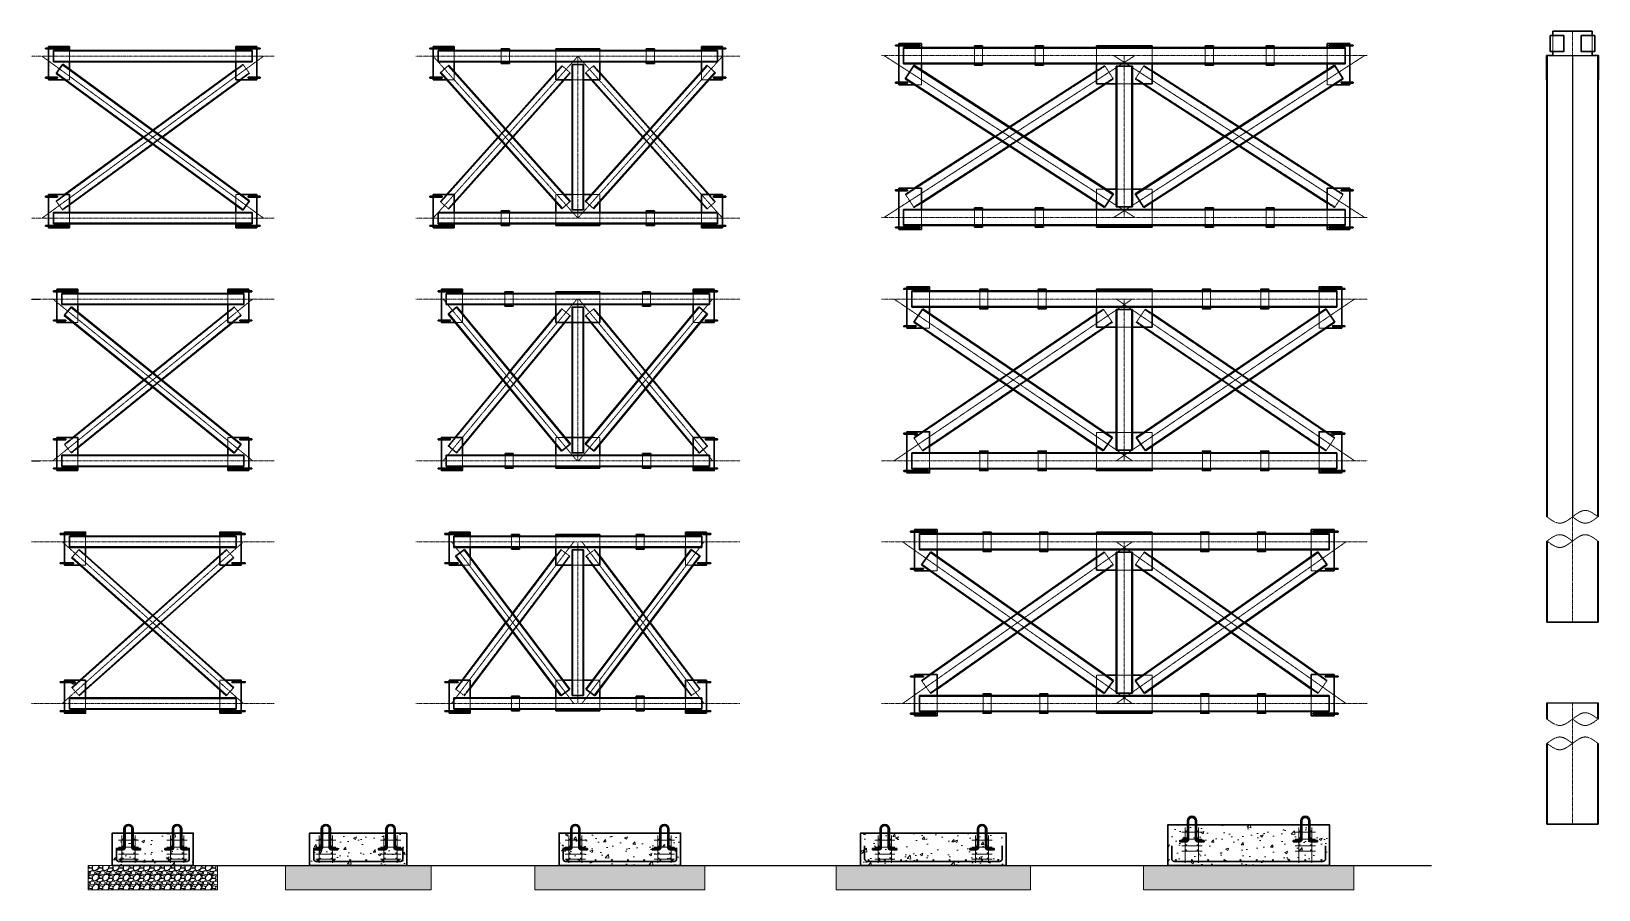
# Model space of a CAD drawing. Header units: millimetres. Extents: x 0 to 76984, y 0 to 13707.
# Drawn here: x 42105 to 61464, y 3099 to 13707 of the extents above; entities that cross this region are included whole.
import ezdxf

# ---------------------------------------------------------------- set-up
doc = ezdxf.new("R2010")
doc.units = ezdxf.units.MM
for name, pattern in [('CENTER', [2, 1.25, -0.25, 0.25, -0.25]), ('DASHED', [0.75, 0.5, -0.25]), ('DIVIDE', [1.25, 0.5, -0.25, 0, -0.25, 0, -0.25])]:
    doc.linetypes.add(name, pattern=pattern)
doc.layers.get('Defpoints').update_dxf_attribs({"color": 8})
for name, color, linetype, lineweight in [('1粗实线', 1, 'Continuous', 30), ('2细实线', 5, 'Continuous', 18), ('3中心线', 6, 'CENTER', 18), ('4虚线', 2, 'DASHED', 18), ('6标注线', 3, 'Continuous', 13), ('7边界线', 75, 'DIVIDE', 13)]:
    doc.layers.add(name, color=color, linetype=linetype, lineweight=lineweight)
doc.layers.add('M_Prof', color=2, linetype='Continuous')

# ---------------------------------------------------------------- blocks, each defined once
blk = doc.blocks.new('φ426型钢3m联结系block')
at = {"layer": '1粗实线'}
for p, q in [((-1327, 1100), (-1027, 1100)), ((-1327, 1090), (-1327, 1100)), ((-1027, 1090), (-1327, 1090)), ((-1287, 1120), (-1287, 710)), ((-1287, 1120), (-1027, 1120)), ((-1227, 930), (-1227, 1070)), ((-1227, 1070), (1227, 1070)), ((-1027, 1070), (-1027, 1120)), ((-1027, 1100), (-1027, 1090)), ((1287, 1120), (1027, 1120)), ((1027, 1070), (1027, 1120)), ((1327, 1100), (1027, 1100)), ((1027, 1100), (1027, 1090)), ((1027, 1090), (1327, 1090)), ((1227, 930), (1227, 1070)), ((1287, 1120), (1287, 710)), ((1327, 1090), (1327, 1100)), ((-1227, 930), (1227, 930)), ((-1195, 788), (-1113, 901)), ((-1195, 788), (1113, -901)), ((-1113, 901), (1195, -788)), ((-1027, 930), (-1027, 838)), ((1027, 838), (0, 87)), ((1027, 930), (1027, 710)), ((-1327, 740), (-1177, 740)), ((-1327, 730), (-1327, 740)), ((-1177, 730), (-1327, 730)), ((-1089, 710), (-1287, 710)), ((-1177, 740), (-1177, 730)), ((1089, 710), (119, 0)), ((1027, 710), (1287, 710)), ((1327, 740), (1177, 740)), ((1177, 740), (1177, 730)), ((1177, 730), (1327, 730)), ((1327, 730), (1327, 740)), ((-119, 0), (-1089, -710)), ((0, -87), (-1027, -838)), ((-1177, -730), (-1327, -730)), ((-1327, -730), (-1327, -740)), ((-1327, -740), (-1177, -740)), ((-1027, -710), (-1287, -710)), ((-1287, -1120), (-1287, -710)), ((-1177, -740), (-1177, -730)), ((-1027, -930), (-1027, -710)), ((1089, -710), (1287, -710)), ((1177, -740), (1177, -730)), ((1177, -730), (1327, -730)), ((1327, -740), (1177, -740)), ((1287, -1120), (1287, -710)), ((1327, -730), (1327, -740)), ((-1227, -1070), (-1227, -930)), ((-1227, -930), (1227, -930)), ((1027, -930), (1027, -838)), ((1195, -788), (1113, -901)), ((1227, -1070), (1227, -930)), ((-1027, -1090), (-1327, -1090)), ((-1327, -1090), (-1327, -1100)), ((-1327, -1100), (-1027, -1100)), ((-1287, -1120), (-1027, -1120)), ((-1227, -1070), (1227, -1070)), ((-1027, -1120), (-1027, -1070)), ((-1027, -1100), (-1027, -1090)), ((1027, -1120), (1027, -1070)), ((1027, -1100), (1027, -1090)), ((1027, -1090), (1327, -1090)), ((1327, -1100), (1027, -1100)), ((1287, -1120), (1027, -1120)), ((1327, -1090), (1327, -1100))]:
    blk.add_line(p, q, dxfattribs=at)
at = {"layer": '2细实线'}
for p, q in [((-1227, 1061), (1227, 1061)), ((-1227, 940), (1227, 940)), ((-1190, 795), (1118, -893)), ((-1118, 893), (1190, -795)), ((-1227, -939), (1227, -939)), ((-1227, -1060), (1227, -1060))]:
    blk.add_line(p, q, dxfattribs=at)
at = {"layer": '3中心线'}
for p, q in [((-1500, 1000), (1500, 1000)), ((1367, 1000), (-1367, -1000)), ((-1367, 1000), (1367, -1000)), ((-1500, -1000), (1500, -1000))]:
    blk.add_line(p, q, dxfattribs=at)
at = {"layer": '4虚线'}
for p, q in [((-1027, 930), (-1027, 1070)), ((1027, 1070), (1027, 930)), ((1118, 893), (-1190, -795)), ((1190, 795), (-1118, -893)), ((-1027, 838), (-1027, 710)), ((1113, 901), (1027, 838)), ((1195, 788), (1089, 710)), ((1195, 788), (1113, 901)), ((-1027, 710), (-1089, 710)), ((-119, 0), (0, 87)), ((0, -87), (119, 0)), ((-1089, -710), (-1195, -788)), ((1027, -710), (1089, -710)), ((1027, -838), (1027, -710)), ((-1195, -788), (-1113, -901)), ((-1027, -838), (-1113, -901)), ((-1027, -930), (-1027, -1070)), ((1027, -1070), (1027, -930))]:
    blk.add_line(p, q, dxfattribs=at)
blk = doc.blocks.new('φ426型钢4m联结系block')
at = {"layer": '1粗实线'}
for p, q in [((-1827, 1100), (-1527, 1100)), ((-1827, 1090), (-1827, 1100)), ((-1527, 1090), (-1827, 1090)), ((-1787, 710), (-1787, 1120)), ((-1787, 1120), (-1527, 1120)), ((-1727, 930), (-1727, 1070)), ((-1727, 1070), (1727, 1070)), ((-1527, 1120), (-1527, 1070)), ((-1527, 1100), (-1527, 1090)), ((-945, 1070), (-945, 1090)), ((-945, 1090), (-845, 1090)), ((-845, 1070), (-845, 1090)), ((-270, 1070), (-270, 1090)), ((-270, 1090), (270, 1090)), ((270, 1090), (270, 1070)), ((945, 1090), (845, 1090)), ((845, 1070), (845, 1090)), ((945, 1070), (945, 1090)), ((1787, 1120), (1527, 1120)), ((1527, 1120), (1527, 1070)), ((1827, 1100), (1527, 1100)), ((1527, 1100), (1527, 1090)), ((1527, 1090), (1827, 1090)), ((1727, 930), (1727, 1070)), ((1787, 710), (1787, 1120)), ((1827, 1090), (1827, 1100)), ((-1727, 930), (1727, 930)), ((-1699, 796), (-1594, 889)), ((-1699, 796), (-196, -886)), ((-1594, 889), (-92, -792)), ((-1527, 930), (-1527, 814)), ((-945, 910), (-945, 930)), ((-845, 910), (-945, 910)), ((-270, 803), (-893, 105)), ((-845, 910), (-845, 930)), ((-270, 930), (-270, 710)), ((-70, 900), (-70, -900)), ((-70, 900), (70, 900)), ((70, 900), (70, -900)), ((1594, 889), (92, -792)), ((1699, 796), (196, -886)), ((270, 710), (270, 930)), ((270, 803), (894, 105)), ((845, 910), (845, 930)), ((845, 910), (945, 910)), ((945, 910), (945, 930)), ((1527, 930), (1527, 814)), ((1699, 796), (1594, 889)), ((-1827, 740), (-1677, 740)), ((-1827, 730), (-1827, 740)), ((-1677, 730), (-1827, 730)), ((-1622, 710), (-1787, 710)), ((-1677, 740), (-1677, 730)), ((-165, 710), (-800, 0)), ((-270, 710), (-70, 710)), ((70, 710), (270, 710)), ((165, 710), (800, 0)), ((1622, 710), (1787, 710)), ((1827, 740), (1677, 740)), ((1677, 740), (1677, 730)), ((1677, 730), (1827, 730)), ((1827, 730), (1827, 740)), ((-1622, -710), (-987, 0)), ((-1527, -814), (-893, -105)), ((1527, -814), (894, -105)), ((1622, -710), (987, 0)), ((-1677, -730), (-1827, -730)), ((-1827, -730), (-1827, -740)), ((-1827, -740), (-1677, -740)), ((-1527, -710), (-1787, -710)), ((-1787, -710), (-1787, -1120)), ((-1677, -740), (-1677, -730)), ((-1527, -930), (-1527, -710)), ((-70, -710), (-165, -710)), ((165, -710), (70, -710)), ((70, -710), (70, -710)), ((1527, -930), (1527, -710)), ((1527, -710), (1787, -710)), ((1677, -740), (1677, -730)), ((1677, -730), (1827, -730)), ((1827, -740), (1677, -740)), ((1787, -710), (1787, -1120)), ((1827, -730), (1827, -740)), ((-1727, -1070), (-1727, -930)), ((-1727, -930), (1727, -930)), ((-845, -910), (-945, -910)), ((-945, -910), (-945, -930)), ((-845, -910), (-845, -930)), ((-270, -803), (-270, -930)), ((-196, -886), (-92, -792)), ((-70, -900), (70, -900)), ((196, -886), (92, -792)), ((270, -930), (270, -803)), ((845, -910), (945, -910)), ((845, -910), (845, -930)), ((945, -910), (945, -930)), ((1727, -1070), (1727, -930)), ((-1527, -1090), (-1827, -1090)), ((-1827, -1090), (-1827, -1100)), ((-1827, -1100), (-1527, -1100)), ((-1787, -1120), (-1527, -1120)), ((-1727, -1070), (1727, -1070)), ((-1527, -1120), (-1527, -1070)), ((-1527, -1100), (-1527, -1090)), ((-945, -1070), (-945, -1090)), ((-945, -1090), (-845, -1090)), ((-845, -1070), (-845, -1090)), ((-270, -1070), (-270, -1090)), ((-270, -1090), (270, -1090)), ((270, -1090), (270, -1070)), ((845, -1070), (845, -1090)), ((945, -1090), (845, -1090)), ((945, -1070), (945, -1090)), ((1527, -1120), (1527, -1070)), ((1527, -1100), (1527, -1090)), ((1527, -1090), (1827, -1090)), ((1827, -1100), (1527, -1100)), ((1787, -1120), (1527, -1120)), ((1827, -1090), (1827, -1100))]:
    blk.add_line(p, q, dxfattribs=at)
at = {"layer": '2细实线'}
for p, q in [((-1727, 1061), (1727, 1061)), ((-1727, 940), (1727, 940)), ((-1692, 802), (-189, -879)), ((-1601, 883), (-99, -799)), ((-60, 900), (-60, -900)), ((60, 900), (60, -900)), ((1601, 883), (99, -799)), ((1692, 802), (189, -879)), ((-1727, -939), (1727, -939)), ((-1727, -1060), (1727, -1060))]:
    blk.add_line(p, q, dxfattribs=at)
at = {"layer": '3中心线'}
for p, q in [((-2000, 1000), (2000, 1000)), ((-1787, -1000), (0, 1000)), ((-1787, 1000), (0, -1000)), ((1787, -1000), (0, 1000)), ((1787, 1000), (0, -1000)), ((0, 1000), (0, -1000)), ((-2000, -1000), (2000, -1000))]:
    blk.add_line(p, q, dxfattribs=at)
at = {"layer": '4虚线'}
for p, q in [((-1527, 930), (-1527, 1070)), ((-270, 1070), (-270, 930)), ((270, 1070), (270, 930)), ((1527, 1070), (1527, 930)), ((-189, 879), (-1692, -802)), ((-99, 799), (-1601, -883)), ((-1527, 814), (-1527, 710)), ((-270, 803), (-196, 886)), ((-196, 886), (-92, 792)), ((-92, 792), (-165, 710)), ((196, 886), (92, 792)), ((92, 792), (165, 710)), ((99, 799), (1601, -883)), ((189, 879), (1692, -802)), ((270, 803), (196, 886)), ((1527, 814), (1527, 710)), ((-1527, 710), (-1622, 710)), ((-70, 710), (70, 710)), ((1527, 710), (1622, 710)), ((-987, 0), (-893, 105)), ((987, 0), (894, 105)), ((-893, -105), (-800, 0)), ((894, -105), (800, 0)), ((-1699, -796), (-1622, -710)), ((-165, -710), (-270, -710)), ((-270, -710), (-270, -803)), ((-70, -710), (70, -710)), ((270, -710), (165, -710)), ((270, -803), (270, -710)), ((1699, -796), (1622, -710)), ((-1594, -889), (-1699, -796)), ((-1527, -814), (-1594, -889)), ((-1527, -930), (-1527, -1070)), ((-270, -1070), (-270, -930)), ((270, -1070), (270, -930)), ((1527, -814), (1594, -889)), ((1527, -1070), (1527, -930)), ((1594, -889), (1699, -796))]:
    blk.add_line(p, q, dxfattribs=at)
for points in [[(-945, 930), (-945, 1070)], [(-845, 930), (-845, 1070)], [(845, 930), (845, 1070)], [(945, 930), (945, 1070)], [(-945, -930), (-945, -1070)], [(-845, -930), (-845, -1070)], [(845, -930), (845, -1070)], [(945, -930), (945, -1070)]]:
    blk.add_lwpolyline(points, dxfattribs=at)
blk = doc.blocks.new('φ426型钢6m联结系block')
at = {"layer": '1粗实线'}
for p, q in [((-2827, 1130), (-2527, 1130)), ((-2827, 1120), (-2827, 1130)), ((-2527, 1120), (-2827, 1120)), ((-2787, 640), (-2787, 1150)), ((-2787, 1150), (-2507, 1150)), ((-2727, 900), (-2727, 1100)), ((-2727, 1100), (0, 1100)), ((-2527, 1130), (-2527, 1120)), ((-2507, 1150), (-2507, 1100)), ((-1852, 1100), (-1852, 1120)), ((-1852, 1120), (-1752, 1120)), ((-1752, 1100), (-1752, 1120)), ((-1100, 1100), (-1100, 1120)), ((-1100, 1120), (-1000, 1120)), ((-1000, 1100), (-1000, 1120)), ((-345, 1100), (-345, 1120)), ((-345, 1120), (0, 1120)), ((345, 1120), (0, 1120)), ((2727, 1100), (0, 1100)), ((345, 1100), (345, 1120)), ((1100, 1120), (1000, 1120)), ((1000, 1100), (1000, 1120)), ((1100, 1100), (1100, 1120)), ((1852, 1120), (1752, 1120)), ((1752, 1100), (1752, 1120)), ((1852, 1100), (1852, 1120)), ((2787, 1150), (2507, 1150)), ((2507, 1150), (2507, 1100)), ((2827, 1130), (2527, 1130)), ((2527, 1130), (2527, 1120)), ((2527, 1120), (2827, 1120)), ((2727, 900), (2727, 1100)), ((2787, 640), (2787, 1150)), ((2827, 1120), (2827, 1130)), ((-2727, 900), (0, 900)), ((-2596, 880), (-2705, 712)), ((-2596, 880), (-135, -710)), ((-2507, 900), (-2507, 822)), ((-1852, 900), (-1852, 880)), ((-1852, 880), (-1752, 880)), ((-1752, 900), (-1752, 880)), ((-1418, 119), (-345, 812)), ((-1100, 900), (-1100, 880)), ((-1100, 880), (-1000, 880)), ((-1000, 900), (-1000, 880)), ((-345, 650), (-345, 900)), ((-100, 870), (-100, -870)), ((-100, 870), (0, 870)), ((2727, 900), (0, 900)), ((100, 870), (0, 870)), ((100, 870), (100, -870)), ((2596, 880), (135, -710)), ((345, 650), (345, 900)), ((1418, 119), (345, 812)), ((1000, 900), (1000, 880)), ((1100, 880), (1000, 880)), ((1100, 900), (1100, 880)), ((1752, 900), (1752, 880)), ((1852, 880), (1752, 880)), ((1852, 900), (1852, 880)), ((2507, 900), (2507, 822)), ((2596, 880), (2705, 712)), ((-2827, 670), (-2677, 670)), ((-2827, 660), (-2827, 670)), ((-2677, 660), (-2827, 660)), ((-2594, 640), (-2787, 640)), ((-2705, 712), (-243, -878)), ((-2677, 670), (-2677, 660)), ((-1234, 0), (-228, 650)), ((-100, 650), (-345, 650)), ((100, 650), (345, 650)), ((1234, 0), (228, 650)), ((2705, 712), (243, -878)), ((2594, 640), (2787, 640)), ((2827, 670), (2677, 670)), ((2677, 670), (2677, 660)), ((2677, 660), (2827, 660)), ((2827, 660), (2827, 670)), ((-2594, -640), (-1603, 0)), ((-2507, -822), (-1418, -119)), ((2507, -822), (1418, -119)), ((2594, -640), (1603, 0)), ((-2677, -660), (-2827, -660)), ((-2827, -660), (-2827, -670)), ((-2827, -670), (-2677, -670)), ((-2507, -640), (-2787, -640)), ((-2787, -640), (-2787, -1150)), ((-2677, -670), (-2677, -660)), ((-2507, -900), (-2507, -640)), ((-243, -878), (-135, -710)), ((-100, -650), (-228, -650)), ((100, -650), (228, -650)), ((243, -878), (135, -710)), ((2507, -900), (2507, -640)), ((2507, -640), (2787, -640)), ((2677, -670), (2677, -660)), ((2677, -660), (2827, -660)), ((2827, -670), (2677, -670)), ((2787, -640), (2787, -1150)), ((2827, -660), (2827, -670)), ((-2727, -900), (-2727, -1100)), ((-2727, -900), (0, -900)), ((-1852, -900), (-1852, -880)), ((-1852, -880), (-1752, -880)), ((-1752, -900), (-1752, -880)), ((-1100, -900), (-1100, -880)), ((-1100, -880), (-1000, -880)), ((-1000, -900), (-1000, -880)), ((-345, -812), (-345, -900)), ((-100, -870), (0, -870)), ((100, -870), (0, -870)), ((2727, -900), (0, -900)), ((345, -812), (345, -900)), ((1100, -880), (1000, -880)), ((1000, -900), (1000, -880)), ((1100, -900), (1100, -880)), ((1852, -880), (1752, -880)), ((1752, -900), (1752, -880)), ((1852, -900), (1852, -880)), ((2727, -900), (2727, -1100)), ((-2527, -1120), (-2827, -1120)), ((-2827, -1120), (-2827, -1130)), ((-2827, -1130), (-2527, -1130)), ((-2787, -1150), (-2507, -1150)), ((-2727, -1100), (0, -1100)), ((-2527, -1130), (-2527, -1120)), ((-2507, -1150), (-2507, -1100)), ((-1852, -1100), (-1852, -1120)), ((-1852, -1120), (-1752, -1120)), ((-1752, -1100), (-1752, -1120)), ((-1100, -1100), (-1100, -1120)), ((-1100, -1120), (-1000, -1120)), ((-1000, -1100), (-1000, -1120)), ((-345, -1100), (-345, -1120)), ((-345, -1120), (0, -1120)), ((2727, -1100), (0, -1100)), ((345, -1120), (0, -1120)), ((345, -1100), (345, -1120)), ((1000, -1100), (1000, -1120)), ((1100, -1120), (1000, -1120)), ((1100, -1100), (1100, -1120)), ((1752, -1100), (1752, -1120)), ((1852, -1120), (1752, -1120)), ((1852, -1100), (1852, -1120)), ((2507, -1150), (2507, -1100)), ((2787, -1150), (2507, -1150)), ((2527, -1130), (2527, -1120)), ((2527, -1120), (2827, -1120)), ((2827, -1130), (2527, -1130)), ((2827, -1120), (2827, -1130))]:
    blk.add_line(p, q, dxfattribs=at)
at = {"layer": '2细实线'}
for p, q in [((-2727, 1089), (0, 1089)), ((2727, 1089), (0, 1089)), ((-2727, 911), (0, 911)), ((-2602, 870), (-141, -719)), ((-89, 870), (-89, -870)), ((2727, 911), (0, 911)), ((89, 870), (89, -870)), ((2602, 870), (141, -719)), ((-2699, 721), (-238, -869)), ((2699, 721), (238, -869)), ((-2727, -911), (0, -911)), ((2727, -911), (0, -911)), ((-2727, -1089), (0, -1089)), ((2727, -1089), (0, -1089))]:
    blk.add_line(p, q, dxfattribs=at)
at = {"layer": '3中心线'}
for p, q in [((-3000, 1000), (130, 1000)), ((-2967, -1000), (130, 1000)), ((-2967, 1000), (130, -1000)), ((3000, 1000), (-130, 1000)), ((2967, -1000), (-130, 1000)), ((2967, 1000), (-130, -1000)), ((0, -1000), (0, 1000)), ((-3000, -1000), (130, -1000)), ((3000, -1000), (-130, -1000))]:
    blk.add_line(p, q, dxfattribs=at)
at = {"layer": '4虚线'}
for p, q in [((-2507, 900), (-2507, 1100)), ((-345, 1100), (-345, 900)), ((345, 1100), (345, 900)), ((2507, 900), (2507, 1100)), ((-2699, -721), (-238, 869)), ((-2507, 822), (-2507, 640)), ((-345, 812), (-243, 878)), ((-243, 878), (-135, 710)), ((243, 878), (135, 710)), ((2699, -721), (238, 869)), ((345, 812), (243, 878)), ((2507, 822), (2507, 640)), ((-2602, -870), (-141, 719)), ((-2507, 640), (-2594, 640)), ((-135, 710), (-228, 650)), ((0, 650), (-100, 650)), ((0, 650), (100, 650)), ((135, 710), (228, 650)), ((2602, -870), (141, 719)), ((2507, 640), (2594, 640)), ((-1603, 0), (-1418, 119)), ((-1418, -119), (-1234, 0)), ((1418, -119), (1234, 0)), ((1603, 0), (1418, 119)), ((-2705, -712), (-2594, -640)), ((-2596, -880), (-2705, -712)), ((-228, -650), (-345, -650)), ((-345, -650), (-345, -812)), ((0, -650), (-100, -650)), ((0, -650), (100, -650)), ((228, -650), (345, -650)), ((345, -650), (345, -812)), ((2705, -712), (2594, -640)), ((2596, -880), (2705, -712)), ((-2507, -822), (-2596, -880)), ((-2507, -900), (-2507, -1100)), ((-345, -1100), (-345, -900)), ((345, -1100), (345, -900)), ((2507, -822), (2596, -880)), ((2507, -900), (2507, -1100))]:
    blk.add_line(p, q, dxfattribs=at)
for points in [[(-1852, 1000), (-1852, 1100)], [(-1852, 1000), (-1852, 900)], [(-1752, 1000), (-1752, 1100)], [(-1752, 1000), (-1752, 900)], [(-1100, 1000), (-1100, 1100)], [(-1100, 1000), (-1100, 900)], [(-1000, 1000), (-1000, 1100)], [(-1000, 1000), (-1000, 900)], [(1000, 1000), (1000, 1100)], [(1000, 1000), (1000, 900)], [(1100, 1000), (1100, 1100)], [(1100, 1000), (1100, 900)], [(1752, 1000), (1752, 1100)], [(1752, 1000), (1752, 900)], [(1852, 1000), (1852, 1100)], [(1852, 1000), (1852, 900)], [(-1852, -1000), (-1852, -900)], [(-1752, -1000), (-1752, -900)], [(-1100, -1000), (-1100, -900)], [(-1000, -1000), (-1000, -900)], [(1000, -1000), (1000, -900)], [(1100, -1000), (1100, -900)], [(1752, -1000), (1752, -900)], [(1852, -1000), (1852, -900)], [(-1852, -1000), (-1852, -1100)], [(-1752, -1000), (-1752, -1100)], [(-1100, -1000), (-1100, -1100)], [(-1000, -1000), (-1000, -1100)], [(1000, -1000), (1000, -1100)], [(1100, -1000), (1100, -1100)], [(1752, -1000), (1752, -1100)], [(1852, -1000), (1852, -1100)]]:
    blk.add_lwpolyline(points, dxfattribs=at)
blk = doc.blocks.new('φ630型钢3m联结系block')
at = {"layer": '1粗实线'}
for p, q in [((-1225, 1100), (-925, 1100)), ((-1225, 1090), (-1225, 1100)), ((-925, 1090), (-1225, 1090)), ((-1185, 710), (-1185, 1120)), ((-1185, 1120), (-925, 1120)), ((-1125, 1070), (1125, 1070)), ((-1125, 1070), (-1125, 930)), ((-925, 1120), (-925, 1070)), ((-925, 1100), (-925, 1090)), ((1185, 1120), (925, 1120)), ((925, 1120), (925, 1070)), ((1225, 1100), (925, 1100)), ((925, 1100), (925, 1090)), ((925, 1090), (1225, 1090)), ((1125, 1070), (1125, 930)), ((1185, 710), (1185, 1120)), ((1225, 1090), (1225, 1100)), ((-1125, 930), (1125, 930)), ((-1093, 795), (-1005, 904)), ((1005, -904), (-1093, 795)), ((1093, -795), (-1005, 904)), ((-925, 839), (-925, 930)), ((0, 90), (925, 839)), ((925, 930), (925, 710)), ((-1225, 740), (-1075, 740)), ((-1225, 730), (-1225, 740)), ((-1075, 730), (-1225, 730)), ((-988, 710), (-1185, 710)), ((-1075, 740), (-1075, 730)), ((111, 0), (988, 710)), ((925, 710), (1031, 710)), ((1031, 710), (1185, 710)), ((1225, 740), (1075, 740)), ((1075, 740), (1075, 730)), ((1075, 730), (1225, 730)), ((1225, 730), (1225, 740)), ((-988, -710), (-111, 0)), ((-925, -839), (0, -90)), ((-1075, -730), (-1225, -730)), ((-1225, -730), (-1225, -740)), ((-1225, -740), (-1075, -740)), ((-925, -710), (-1185, -710)), ((-1185, -710), (-1185, -1120)), ((-1075, -740), (-1075, -730)), ((-925, -930), (-925, -710)), ((988, -710), (1185, -710)), ((1075, -740), (1075, -730)), ((1075, -730), (1225, -730)), ((1225, -740), (1075, -740)), ((1185, -710), (1185, -1120)), ((1225, -730), (1225, -740)), ((-1125, -930), (1125, -930)), ((-1125, -1070), (-1125, -930)), ((925, -930), (925, -839)), ((1005, -904), (1093, -795)), ((1125, -1070), (1125, -930)), ((-925, -1090), (-1225, -1090)), ((-1225, -1090), (-1225, -1100)), ((-1225, -1100), (-925, -1100)), ((-1185, -1120), (-925, -1120)), ((-1125, -1070), (1125, -1070)), ((-925, -1120), (-925, -1070)), ((-925, -1100), (-925, -1090)), ((925, -1120), (925, -1070)), ((925, -1100), (925, -1090)), ((925, -1090), (1225, -1090)), ((1225, -1100), (925, -1100)), ((1185, -1120), (925, -1120)), ((1225, -1090), (1225, -1100))]:
    blk.add_line(p, q, dxfattribs=at)
at = {"layer": '2细实线'}
for p, q in [((-1125, 1061), (1125, 1061)), ((-1125, 940), (1125, 940)), ((1011, -897), (-1087, 803)), ((1087, -803), (-1011, 897)), ((-1125, -940), (1125, -940)), ((-1125, -1061), (1125, -1061))]:
    blk.add_line(p, q, dxfattribs=at)
at = {"layer": '3中心线'}
for p, q in [((-1500, 1000), (1500, 1000)), ((1235, 1000), (-1235, -1000)), ((-1235, 1000), (1235, -1000)), ((-1500, -1000), (1500, -1000))]:
    blk.add_line(p, q, dxfattribs=at)
at = {"layer": '4虚线'}
for p, q in [((-925, 1070), (-925, 930)), ((925, 1070), (925, 930)), ((-1087, -803), (1011, 897)), ((-1011, -897), (1087, 803)), ((-925, 710), (-925, 839)), ((925, 839), (1005, 904)), ((988, 710), (1093, 795)), ((1093, 795), (1005, 904)), ((-988, 710), (-925, 710)), ((-111, 0), (0, 90)), ((0, -90), (111, 0)), ((-1093, -795), (-988, -710)), ((925, -839), (925, -710)), ((925, -710), (988, -710)), ((-1005, -904), (-1093, -795)), ((-1005, -904), (-925, -839)), ((-925, -1070), (-925, -930)), ((925, -1070), (925, -930))]:
    blk.add_line(p, q, dxfattribs=at)
at = {"layer": 'Defpoints'}
for p, q in [((-1500, 1000), (-1393, 1000)), ((-1500, -1000), (-1393, -1000))]:
    blk.add_line(p, q, dxfattribs=at)
blk = doc.blocks.new('2')
at = {"layer": '1粗实线'}
for p, q in [((49364, 160976), (49364, 160996)), ((49364, 160996), (49464, 160996)), ((49464, 160976), (49464, 160996)), ((49364, 160816), (49364, 160836)), ((49464, 160816), (49364, 160816)), ((49464, 160816), (49464, 160836))]:
    blk.add_line(p, q, dxfattribs=at)
at = {"layer": '4虚线'}
for points in [[(49364, 160836), (49364, 160976)], [(49464, 160836), (49464, 160976)]]:
    blk.add_lwpolyline(points, dxfattribs=at)
blk = doc.blocks.new('φ630型钢4m联结系block')
at = {"layer": '1粗实线'}
for p, q in [((-1625, 1070), (1625, 1070)), ((-1625, 1070), (-1625, 930)), ((-270, 1070), (-270, 1090)), ((-270, 1090), (270, 1090)), ((270, 1090), (270, 1070)), ((1625, 1070), (1625, 930)), ((-1625, 930), (1625, 930)), ((-1602, 814), (-1494, 904)), ((-1602, 814), (-200, -881)), ((-1494, 904), (-92, -791)), ((-1425, 930), (-1425, 820)), ((-838, 110), (-270, 796)), ((-270, 930), (-270, 710)), ((-70, 900), (-70, -900)), ((-70, 900), (70, 900)), ((70, 900), (70, -900)), ((1494, 904), (92, -791)), ((1602, 814), (200, -881)), ((270, 710), (270, 930)), ((837, 110), (270, 796)), ((1425, 930), (1425, 820)), ((1602, 814), (1494, 904)), ((-1516, 710), (-1576, 710)), ((-747, 0), (-159, 710)), ((-270, 710), (270, 710)), ((747, 0), (159, 710)), ((1531, 710), (1516, 710)), ((-1516, -710), (-928, 0)), ((-1425, -820), (-838, -110)), ((1425, -820), (837, -110)), ((1516, -710), (928, 0)), ((-1425, -930), (-1425, -710)), ((-107, -710), (-159, -710)), ((-107, -710), (82, -710)), ((82, -710), (159, -710)), ((1425, -930), (1425, -710)), ((1425, -710), (1685, -710)), ((-1625, -1070), (-1625, -930)), ((-1625, -930), (1625, -930)), ((-270, -930), (-270, -796)), ((-200, -881), (-92, -791)), ((-70, -900), (70, -900)), ((200, -881), (92, -791)), ((270, -930), (270, -796)), ((1625, -1070), (1625, -930)), ((-1625, -1070), (1625, -1070)), ((-270, -1070), (-270, -1090)), ((-270, -1090), (270, -1090)), ((270, -1090), (270, -1070))]:
    blk.add_line(p, q, dxfattribs=at)
for points in [[(-1725, 1100), (-1425, 1100), (-1425, 1090), (-1725, 1090)], [(1725, 1100), (1425, 1100), (1425, 1090), (1725, 1090)], [(-1725, 740), (-1575, 740), (-1575, 730), (-1725, 730)], [(1725, 740), (1575, 740), (1575, 730), (1725, 730)], [(-1725, -740), (-1575, -740), (-1575, -730), (-1725, -730)], [(1725, -740), (1575, -740), (1575, -730), (1725, -730)], [(-1725, -1100), (-1425, -1100), (-1425, -1090), (-1725, -1090)], [(1725, -1100), (1425, -1100), (1425, -1090), (1725, -1090)]]:
    blk.add_lwpolyline(points, close=True, dxfattribs=at)
for points in [[(-1576, 710), (-1685, 710), (-1685, 1120), (-1425, 1120), (-1425, 1070)], [(1531, 710), (1685, 710), (1685, 1120), (1425, 1120), (1425, 1070)], [(-1425, -710), (-1685, -710), (-1685, -1120), (-1425, -1120), (-1425, -1070)], [(1685, -710), (1685, -710), (1685, -1120), (1425, -1120), (1425, -1070)]]:
    blk.add_lwpolyline(points, dxfattribs=at)
at = {"layer": '2细实线'}
for p, q in [((-1625, 1061), (1625, 1061)), ((-1625, 940), (1625, 940)), ((-1595, 820), (-192, -875)), ((-1502, 898), (-99, -797)), ((-60, 900), (-60, -900)), ((60, 900), (60, -900)), ((1502, 898), (99, -797)), ((1595, 820), (192, -875)), ((-1625, -939), (1625, -939)), ((-1625, -1060), (1625, -1060))]:
    blk.add_line(p, q, dxfattribs=at)
at = {"layer": '3中心线'}
for p, q in [((-2000, 1000), (2000, 1000)), ((-1665, -1000), (-10, 1000)), ((-1665, 1000), (-10, -1000)), ((0, 1000), (0, -1000)), ((1665, -1000), (10, 1000)), ((1665, 1000), (10, -1000)), ((-2000, -1000), (2000, -1000))]:
    blk.add_line(p, q, dxfattribs=at)
at = {"layer": '4虚线'}
for p, q in [((-1425, 1070), (-1425, 930)), ((-270, 1070), (-270, 930)), ((270, 1070), (270, 930)), ((1425, 1070), (1425, 930)), ((-1595, -820), (-192, 875)), ((-1502, -898), (-99, 797)), ((-1425, 820), (-1425, 710)), ((-270, 796), (-200, 881)), ((-92, 791), (-200, 881)), ((-159, 710), (-92, 791)), ((92, 791), (200, 881)), ((159, 710), (92, 791)), ((1502, -898), (99, 797)), ((1595, -820), (192, 875)), ((270, 796), (200, 881)), ((1425, 820), (1425, 710)), ((-1425, 710), (-1516, 710)), ((1425, 710), (1516, 710)), ((-928, 0), (-838, 110)), ((-838, -110), (-747, 0)), ((928, 0), (837, 110)), ((837, -110), (747, 0)), ((-1602, -814), (-1516, -710)), ((-159, -710), (-270, -710)), ((-270, -710), (-270, -796)), ((159, -710), (270, -710)), ((270, -710), (270, -796)), ((1602, -814), (1516, -710)), ((-1494, -904), (-1425, -820)), ((-1425, -1070), (-1425, -930)), ((-270, -1070), (-270, -930)), ((270, -1070), (270, -930)), ((1494, -904), (1425, -820)), ((1425, -1070), (1425, -930))]:
    blk.add_line(p, q, dxfattribs=at)
at = {"layer": 'M_Prof'}
for p, q in [((-1494, -904), (-1602, -814)), ((1494, -904), (1602, -814))]:
    blk.add_line(p, q, dxfattribs=at)
at = {"layer": '6标注线', "xscale": -1}
for p in [(48564, -159906), (50263, -159906), (48565, -161906), (50264, -161906)]:
    blk.add_blockref('2', p, dxfattribs=at)
blk = doc.blocks.new('φ630型钢6m联结系block')
at = {"layer": '1粗实线'}
for p, q in [((-2625, 1100), (0, 1100)), ((-2625, 900), (-2625, 1100)), ((2625, 1100), (0, 1100)), ((2625, 900), (2625, 1100)), ((-2625, 900), (0, 900)), ((-2601, 713), (-2489, 879)), ((-2489, 879), (-147, -711)), ((-2405, 900), (-2405, 822)), ((-1372, 121), (-345, 819)), ((-345, 900), (-345, 650)), ((-100, 870), (-100, -870)), ((-100, 870), (0, 870)), ((2625, 900), (0, 900)), ((100, 870), (0, 870)), ((100, 870), (100, -870)), ((2489, 879), (147, -711)), ((345, 900), (345, 650)), ((1372, 121), (345, 819)), ((2405, 900), (2405, 822)), ((2601, 713), (2489, 879)), ((-2685, 640), (-2575, 640)), ((-2601, 713), (-260, -877)), ((-2575, 640), (-2493, 640)), ((-1195, 0), (-237, 650)), ((-100, 650), (-345, 650)), ((100, 650), (345, 650)), ((1195, 0), (237, 650)), ((2601, 713), (260, -877)), ((2575, 640), (2493, 640)), ((2685, 640), (2575, 640)), ((-2493, -640), (-1550, 0)), ((-2405, -822), (-1372, -121)), ((2405, -822), (1372, -121)), ((2493, -640), (1550, 0)), ((-260, -877), (-147, -711)), ((-100, -650), (-237, -650)), ((100, -650), (237, -650)), ((260, -877), (147, -711)), ((-2625, -900), (0, -900)), ((-2625, -1100), (-2625, -900)), ((-345, -900), (-345, -819)), ((0, -870), (-100, -870)), ((0, -870), (100, -870)), ((2625, -900), (0, -900)), ((345, -900), (345, -819)), ((2625, -1100), (2625, -900)), ((-2625, -1100), (0, -1100)), ((2625, -1100), (0, -1100))]:
    blk.add_line(p, q, dxfattribs=at)
for points in [[(-2725, 1130), (-2425, 1130), (-2425, 1120), (-2725, 1120)], [(2725, 1130), (2425, 1130), (2425, 1120), (2725, 1120)], [(-2725, 670), (-2575, 670), (-2575, 660), (-2725, 660)], [(2725, 670), (2575, 670), (2575, 660), (2725, 660)], [(-2725, -670), (-2575, -670), (-2575, -660), (-2725, -660)], [(2725, -670), (2575, -670), (2575, -660), (2725, -660)], [(-2725, -1130), (-2425, -1130), (-2425, -1120), (-2725, -1120)], [(2725, -1130), (2425, -1130), (2425, -1120), (2725, -1120)]]:
    blk.add_lwpolyline(points, close=True, dxfattribs=at)
for points in [[(-2685, 640), (-2685, 640), (-2685, 640), (-2685, 1150), (-2405, 1150), (-2405, 1100)], [(-1785, 1100), (-1785, 1120), (-1685, 1120), (-1685, 1100)], [(-1065, 1100), (-1065, 1120), (-965, 1120), (-965, 1100)], [(-345, 1100), (-345, 1120), (0, 1120)], [(345, 1100), (345, 1120), (0, 1120)], [(1065, 1100), (1065, 1120), (965, 1120), (965, 1100)], [(1785, 1100), (1785, 1120), (1685, 1120), (1685, 1100)], [(2685, 640), (2685, 640), (2685, 640), (2685, 1150), (2405, 1150), (2405, 1100)], [(-1685, 900), (-1685, 880), (-1785, 880), (-1785, 900)], [(-965, 900), (-965, 880), (-1065, 880), (-1065, 900)], [(965, 900), (965, 880), (1065, 880), (1065, 900)], [(1685, 900), (1685, 880), (1785, 880), (1785, 900)], [(-2405, -900), (-2405, -640), (-2685, -640), (-2685, -1150), (-2405, -1150), (-2405, -1100)], [(2405, -900), (2405, -640), (2685, -640), (2685, -1150), (2405, -1150), (2405, -1100)], [(-1785, -900), (-1785, -880), (-1685, -880), (-1685, -900)], [(-1065, -900), (-1065, -880), (-965, -880), (-965, -900)], [(1065, -900), (1065, -880), (965, -880), (965, -900)], [(1785, -900), (1785, -880), (1685, -880), (1685, -900)], [(-1685, -1100), (-1685, -1120), (-1785, -1120), (-1785, -1100)], [(-965, -1100), (-965, -1120), (-1065, -1120), (-1065, -1100)], [(-345, -1100), (-345, -1120), (0, -1120)], [(345, -1100), (345, -1120), (0, -1120)], [(965, -1100), (965, -1120), (1065, -1120), (1065, -1100)], [(1685, -1100), (1685, -1120), (1785, -1120), (1785, -1100)]]:
    blk.add_lwpolyline(points, dxfattribs=at)
at = {"layer": '2细实线'}
for p, q in [((-2625, 1089), (0, 1089)), ((2625, 1089), (0, 1089)), ((-2625, 911), (0, 911)), ((-2495, 870), (-154, -720)), ((-89, 870), (-89, -870)), ((2625, 911), (0, 911)), ((89, 870), (89, -870)), ((2495, 870), (154, -720)), ((-2595, 722), (-254, -867)), ((2595, 722), (254, -867)), ((-2625, -911), (0, -911)), ((2625, -911), (0, -911)), ((-2625, -1089), (0, -1089)), ((2625, -1089), (0, -1089))]:
    blk.add_line(p, q, dxfattribs=at)
at = {"layer": '3中心线'}
for p, q in [((-3000, 1000), (100, 1000)), ((-2845, -1000), (100, 1000)), ((-2845, 1000), (100, -1000)), ((3000, 1000), (-100, 1000)), ((2845, -1000), (-100, 1000)), ((2845, 1000), (-100, -1000)), ((0, -1000), (0, 1000)), ((100, -1000), (-3000, -1000)), ((-100, -1000), (3000, -1000))]:
    blk.add_line(p, q, dxfattribs=at)
at = {"layer": '4虚线'}
for p, q in [((-2405, 1100), (-2405, 900)), ((-1785, 1100), (-1785, 900)), ((-1685, 900), (-1685, 1100)), ((-1065, 1100), (-1065, 900)), ((-965, 900), (-965, 1100)), ((-345, 1100), (-345, 900)), ((345, 1100), (345, 900)), ((965, 900), (965, 1100)), ((1065, 1100), (1065, 900)), ((1685, 900), (1685, 1100)), ((1785, 1100), (1785, 900)), ((2405, 1100), (2405, 900)), ((-2595, -722), (-254, 867)), ((-2405, 822), (-2405, 640)), ((-345, 819), (-260, 877)), ((-147, 711), (-260, 877)), ((147, 711), (260, 877)), ((2595, -722), (254, 867)), ((345, 819), (260, 877)), ((2405, 822), (2405, 640)), ((-2495, -870), (-154, 720)), ((-2405, 640), (-2493, 640)), ((-237, 650), (-147, 711)), ((-100, 650), (0, 650)), ((100, 650), (0, 650)), ((237, 650), (147, 711)), ((2495, -870), (154, 720)), ((2405, 640), (2493, 640)), ((-1550, 0), (-1372, 121)), ((1550, 0), (1372, 121)), ((-1372, -121), (-1195, 0)), ((1372, -121), (1195, 0)), ((-2601, -713), (-2493, -640)), ((-2489, -879), (-2601, -713)), ((-237, -650), (-345, -650)), ((-345, -650), (-345, -819)), ((0, -650), (-100, -650)), ((0, -650), (100, -650)), ((237, -650), (345, -650)), ((345, -650), (345, -819)), ((2489, -879), (2601, -713)), ((2601, -713), (2493, -640)), ((-2489, -879), (-2405, -822)), ((-2405, -900), (-2405, -1100)), ((-1785, -900), (-1785, -1100)), ((-1685, -1100), (-1685, -900)), ((-1065, -900), (-1065, -1100)), ((-965, -1100), (-965, -900)), ((-345, -1100), (-345, -900)), ((345, -1100), (345, -900)), ((965, -1100), (965, -900)), ((1065, -900), (1065, -1100)), ((1685, -1100), (1685, -900)), ((1785, -900), (1785, -1100)), ((2489, -879), (2405, -822)), ((2405, -900), (2405, -1100))]:
    blk.add_line(p, q, dxfattribs=at)
at = {"layer": 'Defpoints'}
for centre in [(-2575, -670), (2575, -670)]:
    blk.add_circle(centre, 20, dxfattribs=at)
blk = doc.blocks.new('φ820型钢3m联结系block')
at = {"layer": '1粗实线'}
for p, q in [((-1030, 1070), (1030, 1070)), ((-1030, 930), (-1030, 1070)), ((1030, 930), (1030, 1070)), ((-1030, 930), (1030, 930)), ((-1002, 800), (-908, 905)), ((-1002, 800), (908, -905)), ((-908, 905), (1002, -800)), ((-830, 930), (-830, 835)), ((0, 94), (830, 835)), ((830, 930), (830, 710)), ((-980, 710), (-900, 710)), ((105, 0), (900, 710)), ((-900, -710), (-105, 0)), ((-830, -835), (0, -94)), ((-830, -930), (-830, -710)), ((980, -710), (900, -710)), ((-1030, -930), (1030, -930)), ((-1030, -1070), (-1030, -930)), ((830, -930), (830, -835)), ((908, -905), (1002, -800)), ((1030, -1070), (1030, -930)), ((-1030, -1070), (1030, -1070))]:
    blk.add_line(p, q, dxfattribs=at)
for points in [[(-1142, 1100), (-830, 1100), (-830, 1090), (-1142, 1090)], [(1142, 1100), (830, 1100), (830, 1090), (1142, 1090)], [(-1142, 740), (-980, 740), (-980, 730), (-1142, 730)], [(1142, 740), (980, 740), (980, 730), (1142, 730)], [(-1142, -740), (-980, -740), (-980, -730), (-1142, -730)], [(1142, -740), (980, -740), (980, -730), (1142, -730)], [(-1142, -1100), (-830, -1100), (-830, -1090), (-1142, -1090)], [(1142, -1100), (830, -1100), (830, -1090), (1142, -1090)]]:
    blk.add_lwpolyline(points, close=True, dxfattribs=at)
for points in [[(-980, 710), (-1090, 710), (-1090, 1120), (-830, 1120), (-830, 1055)], [(830, 710), (1090, 710), (1090, 1120), (830, 1120), (830, 1055)], [(-830, -710), (-1090, -710), (-1090, -1120), (-830, -1120), (-830, -1055)], [(980, -710), (1090, -710), (1090, -1120), (830, -1120), (830, -1055)]]:
    blk.add_lwpolyline(points, dxfattribs=at)
at = {"layer": '2细实线'}
for p, q in [((-1030, 1061), (1030, 1061)), ((-1030, 940), (1030, 940)), ((-995, 808), (915, -898)), ((-915, 898), (995, -808)), ((-1030, -940), (1030, -940)), ((-1030, -1061), (1030, -1061))]:
    blk.add_line(p, q, dxfattribs=at)
at = {"layer": '3中心线'}
for p, q in [((1500, 1000), (-1500, 1000)), ((-1120, 1000), (1120, -1000)), ((-1120, -1000), (1120, 1000)), ((1500, -1000), (-1500, -1000))]:
    blk.add_line(p, q, dxfattribs=at)
at = {"layer": '4虚线'}
for p, q in [((-830, 930), (-830, 1070)), ((830, 930), (830, 1070)), ((-995, -808), (915, 898)), ((-915, -898), (995, 808)), ((-830, 835), (-830, 710)), ((830, 835), (908, 905)), ((900, 710), (1002, 800)), ((1002, 800), (908, 905)), ((-830, 710), (-900, 710)), ((-105, 0), (0, 94)), ((0, -94), (105, 0)), ((-1002, -800), (-900, -710)), ((830, -835), (830, -710)), ((830, -710), (900, -710)), ((-908, -905), (-1002, -800)), ((-908, -905), (-830, -835)), ((-830, -930), (-830, -1070)), ((830, -930), (830, -1070))]:
    blk.add_line(p, q, dxfattribs=at)
at = {"layer": 'Defpoints'}
blk.add_circle((-980, -740), 20, dxfattribs=at)
blk = doc.blocks.new('φ820型钢4m联结系block')
at = {"layer": '1粗实线'}
for p, q in [((-1642, 1100), (-1330, 1100)), ((-1642, 1090), (-1642, 1100)), ((-1330, 1090), (-1642, 1090)), ((-1590, 710), (-1590, 1120)), ((-1590, 1120), (-1330, 1120)), ((-1530, 930), (-1530, 1070)), ((-1530, 1070), (0, 1070)), ((-1330, 1120), (-1330, 1055)), ((-1330, 1100), (-1330, 1090)), ((-820, 1070), (-820, 1090)), ((-820, 1090), (-720, 1090)), ((-720, 1090), (-720, 1070)), ((-270, 1070), (-270, 1090)), ((-270, 1090), (0, 1090)), ((270, 1090), (0, 1090)), ((1530, 1070), (0, 1070)), ((270, 1070), (270, 1090)), ((820, 1090), (720, 1090)), ((720, 1090), (720, 1070)), ((820, 1070), (820, 1090)), ((1590, 1120), (1330, 1120)), ((1330, 1120), (1330, 1055)), ((1642, 1100), (1330, 1100)), ((1330, 1100), (1330, 1090)), ((1330, 1090), (1642, 1090)), ((1530, 930), (1530, 1070)), ((1590, 710), (1590, 1120)), ((1642, 1090), (1642, 1100)), ((-1530, 930), (0, 930)), ((-1512, 820), (-1400, 904)), ((-1512, 820), (-210, -904)), ((-1400, 904), (-98, -820)), ((-1330, 930), (-1330, 812)), ((-820, 910), (-820, 930)), ((-720, 910), (-820, 910)), ((-270, 825), (-805, 116)), ((-720, 930), (-720, 910)), ((-270, 710), (-270, 930)), ((-70, 900), (-70, -900)), ((-70, 900), (0, 900)), ((1530, 930), (0, 930)), ((70, 900), (0, 900)), ((70, 900), (70, -900)), ((1400, 904), (98, -820)), ((1512, 820), (210, -904)), ((270, 710), (270, 930)), ((270, 825), (805, 116)), ((720, 930), (720, 910)), ((720, 910), (820, 910)), ((820, 910), (820, 930)), ((1330, 930), (1330, 812)), ((1512, 820), (1400, 904)), ((-1642, 740), (-1480, 740)), ((-1642, 730), (-1642, 740)), ((-1480, 730), (-1642, 730)), ((-1429, 710), (-1590, 710)), ((-1480, 740), (-1480, 730)), ((-181, 710), (-717, 0)), ((-70, 710), (-270, 710)), ((70, 710), (270, 710)), ((181, 710), (717, 0)), ((1429, 710), (1590, 710)), ((1642, 740), (1480, 740)), ((1480, 740), (1480, 730)), ((1480, 730), (1642, 730)), ((1642, 730), (1642, 740)), ((-893, 0), (-1429, -710)), ((893, 0), (1429, -710)), ((-805, -116), (-1330, -812)), ((805, -116), (1330, -812)), ((-1480, -730), (-1642, -730)), ((-1642, -730), (-1642, -740)), ((-1642, -740), (-1480, -740)), ((-1330, -710), (-1590, -710)), ((-1590, -710), (-1590, -1120)), ((-1480, -740), (-1480, -730)), ((-1330, -930), (-1330, -710)), ((-70, -710), (-181, -710)), ((70, -710), (181, -710)), ((1330, -710), (1590, -710)), ((1330, -930), (1330, -710)), ((1480, -740), (1480, -730)), ((1480, -730), (1642, -730)), ((1642, -740), (1480, -740)), ((1590, -710), (1590, -1120)), ((1642, -730), (1642, -740)), ((-1530, -1070), (-1530, -930)), ((-1530, -930), (0, -930)), ((-720, -910), (-820, -910)), ((-820, -910), (-820, -930)), ((-720, -930), (-720, -910)), ((-270, -825), (-270, -930)), ((-98, -820), (-210, -904)), ((-70, -900), (0, -900)), ((70, -900), (0, -900)), ((1530, -930), (0, -930)), ((98, -820), (210, -904)), ((270, -825), (270, -930)), ((720, -930), (720, -910)), ((720, -910), (820, -910)), ((820, -910), (820, -930)), ((1530, -1070), (1530, -930)), ((-1330, -1090), (-1642, -1090)), ((-1642, -1090), (-1642, -1100)), ((-1642, -1100), (-1330, -1100)), ((-1590, -1120), (-1330, -1120)), ((-1530, -1070), (0, -1070)), ((-1330, -1120), (-1330, -1055)), ((-1330, -1100), (-1330, -1090)), ((-820, -1070), (-820, -1090)), ((-820, -1090), (-720, -1090)), ((-720, -1090), (-720, -1070)), ((-270, -1070), (-270, -1090)), ((-270, -1090), (0, -1090)), ((1530, -1070), (0, -1070)), ((270, -1090), (0, -1090)), ((270, -1070), (270, -1090)), ((720, -1090), (720, -1070)), ((820, -1090), (720, -1090)), ((820, -1070), (820, -1090)), ((1330, -1120), (1330, -1055)), ((1330, -1100), (1330, -1090)), ((1330, -1090), (1642, -1090)), ((1642, -1100), (1330, -1100)), ((1590, -1120), (1330, -1120)), ((1642, -1090), (1642, -1100))]:
    blk.add_line(p, q, dxfattribs=at)
at = {"layer": '2细实线'}
for p, q in [((-1530, 1061), (0, 1061)), ((1530, 1061), (0, 1061)), ((-1530, 940), (0, 940)), ((-1504, 825), (-203, -898)), ((-1407, 898), (-106, -825)), ((-61, 900), (-61, -900)), ((1530, 940), (0, 940)), ((61, 900), (61, -900)), ((1407, 898), (106, -825)), ((1504, 825), (203, -898)), ((-1530, -939), (0, -939)), ((1530, -939), (0, -939)), ((-1530, -1060), (0, -1060)), ((1530, -1060), (0, -1060))]:
    blk.add_line(p, q, dxfattribs=at)
at = {"layer": '3中心线'}
for p, q in [((-2000, 1000), (0, 1000)), ((-1560, 1000), (-50, -1000)), ((-50, 1000), (-1560, -1000)), ((2000, 1000), (0, 1000)), ((0, 1000), (0, -1000)), ((1560, 1000), (50, -1000)), ((50, 1000), (1560, -1000)), ((-2000, -1000), (0, -1000)), ((2000, -1000), (0, -1000))]:
    blk.add_line(p, q, dxfattribs=at)
at = {"layer": '4虚线'}
for p, q in [((-1330, 930), (-1330, 1070)), ((-820, 930), (-820, 1070)), ((-720, 1070), (-720, 930)), ((-270, 1070), (-270, 930)), ((270, 1070), (270, 930)), ((720, 1070), (720, 930)), ((820, 930), (820, 1070)), ((1330, 930), (1330, 1070)), ((-203, 898), (-1504, -825)), ((-106, 825), (-1407, -898)), ((-1330, 812), (-1330, 710)), ((-210, 904), (-270, 825)), ((-98, 820), (-210, 904)), ((-98, 820), (-181, 710)), ((98, 820), (210, 904)), ((98, 820), (181, 710)), ((106, 825), (1407, -898)), ((203, 898), (1504, -825)), ((210, 904), (270, 825)), ((1330, 812), (1330, 710)), ((-1330, 710), (-1429, 710)), ((0, 710), (-70, 710)), ((0, 710), (0, 710)), ((0, 710), (0, 710)), ((0, 710), (70, 710)), ((1330, 710), (1429, 710)), ((-893, 0), (-805, 116)), ((-805, -116), (-717, 0)), ((805, -116), (717, 0)), ((893, 0), (805, 116)), ((-1429, -710), (-1512, -820)), ((-181, -710), (-270, -710)), ((-270, -710), (-270, -825)), ((0, -710), (-70, -710)), ((0, -710), (0, -710)), ((0, -710), (0, -710)), ((0, -710), (70, -710)), ((181, -710), (270, -710)), ((270, -710), (270, -825)), ((1429, -710), (1512, -820)), ((-1512, -820), (-1400, -904)), ((-1330, -812), (-1400, -904)), ((-1330, -930), (-1330, -1070)), ((-820, -930), (-820, -1070)), ((-720, -1070), (-720, -930)), ((-270, -1070), (-270, -930)), ((270, -1070), (270, -930)), ((720, -1070), (720, -930)), ((820, -930), (820, -1070)), ((1330, -812), (1400, -904)), ((1330, -930), (1330, -1070)), ((1512, -820), (1400, -904))]:
    blk.add_line(p, q, dxfattribs=at)
blk = doc.blocks.new('φ820型钢6m联结系block')
at = {"layer": '1粗实线'}
for p, q in [((-2642, 1130), (-2330, 1130)), ((-2642, 1120), (-2642, 1130)), ((-2330, 1120), (-2642, 1120)), ((-2590, 640), (-2590, 1150)), ((-2590, 1150), (-2310, 1150)), ((-2530, 900), (-2530, 1100)), ((-2530, 1100), (0, 1100)), ((-2330, 1130), (-2330, 1120)), ((-2310, 1150), (-2310, 1100)), ((-345, 1100), (-345, 1120)), ((-345, 1120), (0, 1120)), ((345, 1120), (0, 1120)), ((2530, 1100), (0, 1100)), ((345, 1100), (345, 1120)), ((2590, 1150), (2310, 1150)), ((2310, 1150), (2310, 1100)), ((2642, 1130), (2330, 1130)), ((2330, 1130), (2330, 1120)), ((2330, 1120), (2642, 1120)), ((2530, 900), (2530, 1100)), ((2590, 640), (2590, 1150)), ((2642, 1120), (2642, 1130)), ((-2530, 900), (0, 900)), ((-2506, 713), (-2391, 876)), ((-2391, 876), (-134, -713)), ((-2310, 900), (-2310, 820)), ((-345, 809), (-1320, 122)), ((-345, 650), (-345, 900)), ((0, 870), (-100, 870)), ((-100, -870), (-100, 870)), ((2530, 900), (0, 900)), ((0, 870), (100, 870)), ((100, -870), (100, 870)), ((2391, 876), (134, -713)), ((345, 650), (345, 900)), ((345, 809), (1320, 122)), ((2310, 900), (2310, 820)), ((2506, 713), (2391, 876)), ((-2642, 670), (-2480, 670)), ((-2642, 660), (-2642, 670)), ((-2480, 660), (-2642, 660)), ((-2402, 640), (-2590, 640)), ((-2506, 713), (-249, -876)), ((-2480, 670), (-2480, 660)), ((-223, 650), (-1146, 0)), ((-345, 650), (-100, 650)), ((345, 650), (100, 650)), ((223, 650), (1146, 0)), ((2506, 713), (249, -876)), ((2402, 640), (2590, 640)), ((2642, 670), (2480, 670)), ((2480, 670), (2480, 660)), ((2480, 660), (2642, 660)), ((2642, 660), (2642, 670)), ((-1494, 0), (-2402, -640)), ((1494, 0), (2402, -640)), ((-1320, -122), (-2310, -820)), ((1320, -122), (2310, -820)), ((-2480, -660), (-2642, -660)), ((-2642, -660), (-2642, -670)), ((-2642, -670), (-2480, -670)), ((-2310, -640), (-2590, -640)), ((-2590, -640), (-2590, -1150)), ((-2480, -670), (-2480, -660)), ((-2310, -900), (-2310, -640)), ((-134, -713), (-249, -876)), ((-223, -650), (-100, -650)), ((223, -650), (100, -650)), ((134, -713), (249, -876)), ((2310, -640), (2590, -640)), ((2310, -900), (2310, -640)), ((2480, -670), (2480, -660)), ((2480, -660), (2642, -660)), ((2642, -670), (2480, -670)), ((2590, -640), (2590, -1150)), ((2642, -660), (2642, -670)), ((-2530, -900), (-2530, -1100)), ((-2530, -900), (0, -900)), ((-345, -809), (-345, -900)), ((0, -870), (-100, -870)), ((0, -870), (100, -870)), ((2530, -900), (0, -900)), ((345, -809), (345, -900)), ((2530, -900), (2530, -1100)), ((-2330, -1120), (-2642, -1120)), ((-2642, -1120), (-2642, -1130)), ((-2642, -1130), (-2330, -1130)), ((-2590, -1150), (-2310, -1150)), ((-2530, -1100), (0, -1100)), ((-2330, -1130), (-2330, -1120)), ((-2310, -1150), (-2310, -1100)), ((-345, -1100), (-345, -1120)), ((-345, -1120), (0, -1120)), ((2530, -1100), (0, -1100)), ((345, -1120), (0, -1120)), ((345, -1100), (345, -1120)), ((2310, -1150), (2310, -1100)), ((2590, -1150), (2310, -1150)), ((2330, -1130), (2330, -1120)), ((2330, -1120), (2642, -1120)), ((2642, -1130), (2330, -1130)), ((2642, -1120), (2642, -1130))]:
    blk.add_line(p, q, dxfattribs=at)
for points in [[(-1745, 1100), (-1745, 1120), (-1645, 1120), (-1645, 1100)], [(-1045, 1100), (-1045, 1120), (-945, 1120), (-945, 1100)], [(1045, 1100), (1045, 1120), (945, 1120), (945, 1100)], [(1745, 1100), (1745, 1120), (1645, 1120), (1645, 1100)], [(-1645, 900), (-1645, 880), (-1745, 880), (-1745, 900)], [(-945, 900), (-945, 880), (-1045, 880), (-1045, 900)], [(945, 900), (945, 880), (1045, 880), (1045, 900)], [(1645, 900), (1645, 880), (1745, 880), (1745, 900)], [(-1745, -900), (-1745, -880), (-1645, -880), (-1645, -900)], [(-1045, -900), (-1045, -880), (-945, -880), (-945, -900)], [(1045, -900), (1045, -880), (945, -880), (945, -900)], [(1745, -900), (1745, -880), (1645, -880), (1645, -900)], [(-1645, -1100), (-1645, -1120), (-1745, -1120), (-1745, -1100)], [(-945, -1100), (-945, -1120), (-1045, -1120), (-1045, -1100)], [(945, -1100), (945, -1120), (1045, -1120), (1045, -1100)], [(1645, -1100), (1645, -1120), (1745, -1120), (1745, -1100)]]:
    blk.add_lwpolyline(points, dxfattribs=at)
at = {"layer": '2细实线'}
for p, q in [((-2530, 1089), (0, 1089)), ((2530, 1089), (0, 1089)), ((-2530, 911), (0, 911)), ((-2397, 867), (-140, -722)), ((-89, -870), (-89, 870)), ((2530, 911), (0, 911)), ((89, -870), (89, 870)), ((2397, 867), (140, -722)), ((-2499, 722), (-243, -867)), ((2499, 722), (243, -867)), ((-2530, -911), (0, -911)), ((2530, -911), (0, -911)), ((-2530, -1089), (0, -1089)), ((2530, -1089), (0, -1089))]:
    blk.add_line(p, q, dxfattribs=at)
at = {"layer": '3中心线'}
for p, q in [((-3000, 1000), (100, 1000)), ((100, 1000), (-2740, -1000)), ((-2740, 1000), (100, -1000)), ((3000, 1000), (-100, 1000)), ((-100, 1000), (2740, -1000)), ((2740, 1000), (-100, -1000)), ((0, -1000), (0, 1000)), ((-3000, -1000), (100, -1000)), ((3000, -1000), (-100, -1000))]:
    blk.add_line(p, q, dxfattribs=at)
at = {"layer": '4虚线'}
for p, q in [((-2310, 900), (-2310, 1100)), ((-345, 1100), (-345, 900)), ((345, 1100), (345, 900)), ((2310, 900), (2310, 1100)), ((-243, 867), (-2499, -722)), ((-2310, 820), (-2310, 640)), ((-249, 876), (-345, 809)), ((-134, 713), (-249, 876)), ((134, 713), (249, 876)), ((243, 867), (2499, -722)), ((249, 876), (345, 809)), ((2310, 820), (2310, 640)), ((-2310, 640), (-2402, 640)), ((-140, 722), (-2397, -867)), ((-134, 713), (-223, 650)), ((0, 650), (-100, 650)), ((0, 650), (0, 650)), ((0, 650), (0, 650)), ((0, 650), (100, 650)), ((134, 713), (223, 650)), ((140, 722), (2397, -867)), ((2310, 640), (2402, 640)), ((-1494, 0), (-1320, 122)), ((-1320, -122), (-1146, 0)), ((1320, -122), (1146, 0)), ((1494, 0), (1320, 122)), ((-2402, -640), (-2506, -713)), ((-2506, -713), (-2391, -876)), ((-345, -650), (-345, -809)), ((-345, -650), (-223, -650)), ((0, -650), (-100, -650)), ((0, -650), (0, -650)), ((0, -650), (0, -650)), ((0, -650), (100, -650)), ((345, -650), (223, -650)), ((345, -650), (345, -809)), ((2506, -713), (2391, -876)), ((2402, -640), (2506, -713)), ((-2310, -820), (-2391, -876)), ((-2310, -900), (-2310, -1100)), ((-345, -1100), (-345, -900)), ((345, -1100), (345, -900)), ((2310, -820), (2391, -876)), ((2310, -900), (2310, -1100))]:
    blk.add_line(p, q, dxfattribs=at)
for points in [[(-1745, 900), (-1745, 1100)], [(-1645, 1100), (-1645, 900)], [(-1045, 900), (-1045, 1100)], [(-945, 1100), (-945, 900)], [(945, 1100), (945, 900)], [(1045, 900), (1045, 1100)], [(1645, 1100), (1645, 900)], [(1745, 900), (1745, 1100)], [(-1745, -1100), (-1745, -900)], [(-1645, -900), (-1645, -1100)], [(-1045, -1100), (-1045, -900)], [(-945, -900), (-945, -1100)], [(945, -900), (945, -1100)], [(1045, -1100), (1045, -900)], [(1645, -900), (1645, -1100)], [(1745, -1100), (1745, -900)]]:
    blk.add_lwpolyline(points, dxfattribs=at)
blk = doc.blocks.new('*U382')
at = {"layer": '2细实线'}
h = blk.add_hatch(color=256, dxfattribs=at)
h.dxf.hatch_style = 1
h.paths.add_polyline_path([(7, 0, 1), (-7, 0, 1)])
blk.add_circle((0, 0), 7, dxfattribs=at)
blk = doc.blocks.new('*U383')
at = {"layer": '7边界线', "color": 0, "linetype": 'ByBlock', "lineweight": -2}
for p in [(0, 0), (200, 0), (400, 0), (600, 0), (800, 0)]:
    blk.add_blockref('*U382', p, dxfattribs=at)
blk = doc.blocks.new('N3')
at = {"layer": '1粗实线'}
h = blk.add_hatch(color=3, dxfattribs=at)
h.dxf.hatch_style = 1
h.paths.add_polyline_path([(-2775, -86382, 1), (-2763, -86382, 1)])
h = blk.add_hatch(color=3, dxfattribs=at)
h.dxf.hatch_style = 1
h.paths.add_polyline_path([(-2775, -86467, 1), (-2763, -86467, 1)])
h = blk.add_hatch(color=3, dxfattribs=at)
h.dxf.hatch_style = 1
h.paths.add_polyline_path([(-2635, -86382, 1), (-2623, -86382, 1)])
h = blk.add_hatch(color=3, dxfattribs=at)
h.dxf.hatch_style = 1
h.paths.add_polyline_path([(-2635, -86467, 1), (-2623, -86467, 1)])
h = blk.add_hatch(color=3, dxfattribs=at)
h.dxf.hatch_style = 1
h.paths.add_polyline_path([(-2775, -86552, 1), (-2763, -86552, 1)])
h = blk.add_hatch(color=3, dxfattribs=at)
h.dxf.hatch_style = 1
h.paths.add_polyline_path([(-2775, -86617, 1), (-2763, -86617, 1)])
h = blk.add_hatch(color=3, dxfattribs=at)
h.dxf.hatch_style = 1
h.paths.add_polyline_path([(-2635, -86552, 1), (-2623, -86552, 1)])
h = blk.add_hatch(color=3, dxfattribs=at)
h.dxf.hatch_style = 1
h.paths.add_polyline_path([(-2635, -86617, 1), (-2623, -86617, 1)])
at = {"layer": '6标注线'}
for p, q in [((-2781, -86332), (-2781, -86672)), ((-2617, -86332), (-2617, -86672)), ((-2824, -86392), (-2574, -86392)), ((-2824, -86477), (-2574, -86477)), ((-2824, -86562), (-2574, -86562)), ((-2824, -86627), (-2574, -86627))]:
    blk.add_line(p, q, dxfattribs=at)
for centre in [(-2769, -86382), (-2769, -86467), (-2629, -86382), (-2629, -86467), (-2769, -86552), (-2769, -86617), (-2629, -86552), (-2629, -86617)]:
    blk.add_circle(centre, 6, dxfattribs=at)
blk = doc.blocks.new('1.0×1.0×0.4m扩大基础block')
at = {"layer": '6标注线'}
h = blk.add_hatch(dxfattribs=at)
h.set_pattern_fill('AR-CONC', color=256, scale=2)
h.set_pattern_definition([(50, (-4015.92, -1429.9), (364.37, -31.878), [38.1, -419.1]), (355, (-4015.9, -1429.9), (-70.487, 382.114), [30.48, -335.28]), (100.4514, (-3985.55, -1432.56), (293.882, 350.236), [32.38, -356.18]), (46.184, (-4015.9, -1328.3), (542.16, -84.085), [57.15, -628.65]), (96.636, (-3970.74, -1335.3), (474.81, 494.85), [48.57, -534.27]), (351.184, (-4015.9, -1328.3), (474.81, 494.85), [45.72, -502.92]), (21, (-3965.12, -1353.7), (303.229, -204.53), [38.1, -419.1]), (326, (-3965.1, -1353.7), (123.604, 368.376), [30.48, -335.28]), (71.4514, (-3939.85, -1370.75), (426.833, 163.846), [32.38, -356.18]), (37.5, (-4015.92, -1429.9), (6.1772, 169.11), [0, -331.216, 0, -340.36, 0, -336.55]), (7.5, (-4015.92, -1429.9), (133.639, 200.361), [0, -194.056, 0, -323.596, 0, -128.27]), (327.5, (-4129.2, -1429.9), (271.181, -11.4575), [0, -127, 0, -396.24, 0, -525.78]), (317.5, (-4180, -1429.9), (296.258, 50.853), [0, -165.1, 0, -263.144, 0, -373.38])])
h.paths.add_polyline_path([(-500, 0), (-500, -400), (500, -400), (500, 0)])
h = blk.add_hatch(dxfattribs=at)
h.set_pattern_fill('GRAVEL', color=3, scale=5)
h.set_pattern_definition([(228.012788, (-4547.1125, 86366.332), (-1016.0000001, -1142.9999999), [17.08607, -1691.52418]), (184.969741, (-4558.5425, 86353.6317), (1523.9999994, 127.00000723), [29.32024, -2902.70244]), (132.510447, (-4587.7525, 86351.092), (1270.00000054, -1396.9999995), [20.67408, -2046.73614]), (267.273689, (-4637.2825, 86319.3417), (127.00000027, 2540), [26.70023, -2643.32187]), (292.833654, (-4638.5525, 86292.6717), (-635.00000005, 1523.99999998), [26.18168, -2591.99039]), (357.273689, (-4628.3925, 86268.5417), (-2540, 127.00000027), [26.70023, -2643.32187]), (37.6942405, (-4601.7225, 86267.2717), (-1650.99999993, -1270.0000001), [35.30968, -3495.65577]), (72.2553284, (-4573.7825, 86288.8617), (889.00000024, 2793.99999992), [33.33598, -3300.26283]), (121.429566, (-4563.6225, 86320.6117), (-1016.00000014, 1650.9999999), [26.79065, -2652.27728]), (175.236358, (-4577.593, 86343.472), (1397, -127.0000002), [30.58566, -1498.69685]), (222.397438, (-4608.0725, 86346.0117), (-1523.99999995, -1397.00000005), [39.5539, -3915.83863]), (138.814075, (-4511.553, 86318.072), (-889, 762), [13.50023, -1336.5283]), (171.469234, (-4521.7125, 86326.9617), (1651.00000004, -253.9999997), [25.6841, -2542.73195]), (225, (-4547.11, 86330.77), (-2e-14, -127), [17.96047, -161.64466]), (203.19859, (-4556.003, 86346.012), (635, 254), [9.67207, -957.53112]), (291.80141, (-4564.893, 86342.202), (-127, 381), [13.67828, -670.23765]), (30.963757, (-4559.813, 86329.502), (381, 254), [22.21598, -718.3149]), (161.56505, (-4540.763, 86340.93), (254, -127), [16.06436, -385.5449]), (16.38954, (-4638.5525, 86342.202), (1270, 381), [22.5044, -2227.94133]), (70.346176, (-4616.9625, 86348.552), (-508.00000005, -1397), [18.87995, -1869.11078]), (293.19859, (-4540.763, 86366.332), (-254, 635), [19.344, -947.85918]), (343.61046, (-4533.1425, 86348.552), (-1270, 380.9999999), [22.5044, -2227.94133]), (339.443955, (-4638.553, 86263.462), (-635, 254), [21.70176, -1063.38672]), (294.775141, (-4618.2325, 86255.842), (-635.0000008, 1396.9999997), [18.1836, -1800.17967]), (66.80141, (-4539.493, 86239.332), (254, 635), [19.344, -947.85918]), (17.354025, (-4531.8725, 86257.112), (-1651, -508.0000001), [21.28914, -2107.6188]), (69.443955, (-4601.723, 86239.332), (-254, -635), [10.85088, -1074.2376]), (101.309932, (-4547.113, 86239.332), (-127, 508), [6.47573, -641.09975]), (165.963757, (-4548.383, 86245.682), (381, -127), [26.18169, -497.45273]), (186.009006, (-4573.7825, 86252.0317), (1270, 127.00000007), [24.26335, -2402.06824]), (303.690068, (-4559.813, 86318.07), (-127, 254), [18.3162, -439.58882]), (353.1572266, (-4549.6525, 86302.8317), (2159, -253.9999999), [31.97784, -3165.80045]), (60.945396, (-4517.903, 86299.022), (-508, -889), [13.07541, -1294.46962]), (90, (-4511.55, 86310.45), (-127, 127), [7.62, -119.38]), (120.256437, (-4576.3225, 86255.842), (507.9999999, -889), [17.64335, -1746.69704]), (48.012787, (-4585.2125, 86271.082), (1016.0000001, 1142.9999999), [34.17214, -1674.43811]), (0, (-4562.35, 86296.48), (127, 127), [33.02, -93.98]), (325.304846, (-4529.3325, 86296.482), (1270.0000005, -888.9999993), [20.08048, -1987.96584]), (254.054604, (-4512.823, 86285.052), (-127, -508), [18.49145, -906.0825]), (207.6459754, (-4517.9025, 86267.2717), (-2413.0000001, -1269.99999983), [30.10725, -2980.62322]), (175.426079, (-4544.5725, 86253.3017), (-1651, 127), [31.85147, -3153.29232])])
h.paths.add_polyline_path([(800, -400), (-800, -400), (-800, -700), (800, -700)])
at = {"layer": '1粗实线'}
blk.add_lwpolyline([(-500, -400), (-500, 0), (500, 0), (500, -400)], close=True, dxfattribs=at)
for points in [[(-150, -193), (-150, -207), (-232, -207, -0.414214), (-257, -182), (-257, 50, 1), (-343, 50), (-343, -182, -0.414214), (-368, -207), (-450, -207), (-450, -193), (-368, -193, 0.414214), (-357, -182), (-357, 50, -1), (-243, 50), (-243, -182, 0.414214), (-232, -193)], [(150, -193), (150, -207), (232, -207, 0.414214), (257, -182), (257, 50, -1), (343, 50), (343, -182, 0.414214), (368, -207), (450, -207), (450, -193), (368, -193, -0.414214), (357, -182), (357, 50, 1), (243, 50), (243, -182, -0.414214), (232, -193)]]:
    blk.add_lwpolyline(points, format="xyb", close=True, dxfattribs=at)
blk.add_lwpolyline([(-450, -182), (-450, -322, 0.414214), (-422, -350), (422, -350, 0.414214), (450, -322), (450, -182)], format="xyb", dxfattribs=at)
at = {"layer": '3中心线'}
for points in [[(-150, -200), (-232, -200, -0.414214), (-250, -182), (-250, 50, 1), (-350, 50), (-350, -182, -0.414214), (-368, -200), (-450, -200)], [(150, -200), (232, -200, 0.414214), (250, -182), (250, 50, -1), (350, 50), (350, -182, 0.414214), (368, -200), (450, -200)]]:
    blk.add_lwpolyline(points, format="xyb", dxfattribs=at)
at = {"layer": '6标注线'}
blk.add_lwpolyline([(800, -700), (-800, -700), (-800, -400), (800, -400), (800, -700)], dxfattribs=at)
blk.add_blockref('N3', (2399, 86302), dxfattribs=at)
at = {"layer": '6标注线', "xscale": -1}
blk.add_blockref('N3', (-2399, 86302), dxfattribs=at)
at = {"layer": '7边界线'}
blk.add_blockref('*U383', (-400, -336), dxfattribs=at)
blk = doc.blocks.new('*U385')
at = {"layer": '2细实线'}
h = blk.add_hatch(color=256, dxfattribs=at)
h.dxf.hatch_style = 1
h.paths.add_polyline_path([(7, 0, 1), (-7, 0, 1)])
blk.add_circle((0, 0), 7, dxfattribs=at)
blk = doc.blocks.new('*U386')
at = {"layer": '7边界线', "color": 0, "linetype": 'ByBlock', "lineweight": -2}
for p in [(0, 0), (200, 0), (400, 0), (600, 0), (800, 0), (1000, 0)]:
    blk.add_blockref('*U385', p, dxfattribs=at)
blk = doc.blocks.new('1.2×1.2×0.4m扩大基础block')
at = {"layer": '6标注线'}
h = blk.add_hatch(dxfattribs=at)
h.set_pattern_fill('AR-CONC', color=256, scale=2)
h.set_pattern_definition([(50, (-4015.92, -1429.9), (364.37, -31.878), [38.1, -419.1]), (355, (-4015.9, -1429.9), (-70.487, 382.114), [30.48, -335.28]), (100.4514, (-3985.55, -1432.56), (293.882, 350.236), [32.38, -356.18]), (46.184, (-4015.9, -1328.3), (542.16, -84.085), [57.15, -628.65]), (96.636, (-3970.74, -1335.3), (474.81, 494.85), [48.57, -534.27]), (351.184, (-4015.9, -1328.3), (474.81, 494.85), [45.72, -502.92]), (21, (-3965.12, -1353.7), (303.229, -204.53), [38.1, -419.1]), (326, (-3965.1, -1353.7), (123.604, 368.376), [30.48, -335.28]), (71.4514, (-3939.85, -1370.75), (426.833, 163.846), [32.38, -356.18]), (37.5, (-4015.92, -1429.9), (6.1772, 169.11), [0, -331.216, 0, -340.36, 0, -336.55]), (7.5, (-4015.92, -1429.9), (133.639, 200.361), [0, -194.056, 0, -323.596, 0, -128.27]), (327.5, (-4129.2, -1429.9), (271.1812, -11.4575), [0, -127, 0, -396.24, 0, -525.78]), (317.5, (-4180, -1429.9), (296.258, 50.853), [0, -165.1, 0, -263.144, 0, -373.38])])
h.paths.add_polyline_path([(-600, 0), (-600, -400), (600, -400), (600, 0)])
h = blk.add_hatch(dxfattribs=at)
h.set_pattern_fill('GRAVEL', color=3, scale=5)
h.set_pattern_definition([(228.012788, (-2959.557, 86366.332), (-1016.0000001, -1142.9999999), [17.08607, -1691.52418]), (184.969741, (-2970.987, 86353.6317), (1523.9999994, 127.00000723), [29.32024, -2902.70244]), (132.510447, (-3000.197, 86351.092), (1270.00000054, -1396.9999995), [20.67408, -2046.73614]), (267.273689, (-3049.727, 86319.3417), (127.00000027, 2540), [26.70023, -2643.32187]), (292.833654, (-3050.997, 86292.6717), (-635.00000005, 1523.99999998), [26.18168, -2591.99039]), (357.273689, (-3040.837, 86268.5417), (-2540, 127.00000027), [26.70023, -2643.32187]), (37.6942405, (-3014.167, 86267.2717), (-1650.99999993, -1270.0000001), [35.30968, -3495.65577]), (72.2553284, (-2986.227, 86288.8617), (889.00000024, 2793.99999992), [33.33598, -3300.26283]), (121.429566, (-2976.067, 86320.6117), (-1016.00000014, 1650.9999999), [26.79065, -2652.27728]), (175.236358, (-2990.037, 86343.472), (1397, -127.0000002), [30.58566, -1498.69685]), (222.397438, (-3020.517, 86346.0117), (-1523.99999995, -1397.00000005), [39.5539, -3915.83863]), (138.814075, (-2923.997, 86318.072), (-889, 762), [13.50023, -1336.5283]), (171.469234, (-2934.157, 86326.9617), (1651.00000004, -253.9999997), [25.6841, -2542.73195]), (225, (-2959.56, 86330.77), (-2e-14, -127), [17.96047, -161.64466]), (203.19859, (-2968.447, 86346.012), (635, 254), [9.67207, -957.53112]), (291.80141, (-2977.337, 86342.202), (-127, 381), [13.67828, -670.23765]), (30.963757, (-2972.257, 86329.502), (381, 254), [22.21598, -718.3149]), (161.56505, (-2953.207, 86340.93), (254, -127), [16.06436, -385.5449]), (16.38954, (-3050.997, 86342.202), (1270, 381), [22.5044, -2227.94133]), (70.346176, (-3029.407, 86348.552), (-508.00000005, -1397), [18.87995, -1869.11078]), (293.19859, (-2953.207, 86366.332), (-254, 635), [19.344, -947.85918]), (343.61046, (-2945.587, 86348.552), (-1270, 380.9999999), [22.5044, -2227.94133]), (339.443955, (-3050.997, 86263.462), (-635, 254), [21.70176, -1063.38672]), (294.775141, (-3030.677, 86255.842), (-635.0000008, 1396.9999997), [18.1836, -1800.17967]), (66.80141, (-2951.937, 86239.332), (254, 635), [19.344, -947.85918]), (17.354025, (-2944.317, 86257.112), (-1651, -508.0000001), [21.28914, -2107.6188]), (69.443955, (-3014.167, 86239.332), (-254, -635), [10.85088, -1074.2376]), (101.309932, (-2959.557, 86239.332), (-127, 508), [6.47573, -641.09975]), (165.963757, (-2960.827, 86245.682), (381, -127), [26.18169, -497.45273]), (186.009006, (-2986.227, 86252.0317), (1270, 127.00000007), [24.26335, -2402.06824]), (303.690068, (-2972.257, 86318.07), (-127, 254), [18.3162, -439.58882]), (353.1572266, (-2962.097, 86302.8317), (2159, -253.9999999), [31.97784, -3165.80045]), (60.945396, (-2930.347, 86299.022), (-508, -889), [13.07541, -1294.46962]), (90, (-2924, 86310.45), (-127, 127), [7.62, -119.38]), (120.256437, (-2988.767, 86255.842), (507.9999999, -889), [17.64335, -1746.69704]), (48.012787, (-2997.657, 86271.082), (1016.0000001, 1142.9999999), [34.17214, -1674.43811]), (0, (-2974.8, 86296.48), (127, 127), [33.02, -93.98]), (325.304846, (-2941.777, 86296.482), (1270.0000005, -888.9999993), [20.08048, -1987.96584]), (254.054604, (-2925.267, 86285.052), (-127, -508), [18.49145, -906.0825]), (207.6459754, (-2930.347, 86267.2717), (-2413.0000001, -1269.99999983), [30.10725, -2980.62322]), (175.426079, (-2957.017, 86253.3017), (-1651, 127), [31.85147, -3153.29232])])
h.paths.add_polyline_path([(-900, -400), (-900, -700), (900, -700), (900, -400)])
at = {"layer": '1粗实线'}
blk.add_lwpolyline([(-600, -400), (-600, 0), (600, 0), (600, -400)], close=True, dxfattribs=at)
for points in [[(-250, -193), (-250, -207), (-332, -207, -0.414214), (-357, -182), (-357, 50, 1), (-443, 50), (-443, -182, -0.414214), (-468, -207), (-550, -207), (-550, -193), (-468, -193, 0.414214), (-457, -182), (-457, 50, -1), (-343, 50), (-343, -182, 0.414214), (-332, -193)], [(550, -193), (550, -207), (468, -207, -0.414214), (443, -182), (443, 50, 1), (357, 50), (357, -182, -0.414214), (332, -207), (250, -207), (250, -193), (332, -193, 0.414214), (343, -182), (343, 50, -1), (457, 50), (457, -182, 0.414214), (468, -193)]]:
    blk.add_lwpolyline(points, format="xyb", close=True, dxfattribs=at)
blk.add_lwpolyline([(-550, -182), (-550, -322, 0.414214), (-522, -350), (522, -350, 0.414214), (550, -322), (550, -182)], format="xyb", dxfattribs=at)
at = {"layer": '3中心线'}
for points in [[(-250, -200), (-332, -200, -0.414214), (-350, -182), (-350, 50, 1), (-450, 50), (-450, -182, -0.414214), (-468, -200), (-550, -200)], [(250, -200), (332, -200, 0.414214), (350, -182), (350, 50, -1), (450, 50), (450, -182, 0.414214), (468, -200), (550, -200)]]:
    blk.add_lwpolyline(points, format="xyb", dxfattribs=at)
at = {"layer": '6标注线'}
blk.add_lwpolyline([(-900, -400), (900, -400), (900, -700), (-900, -700)], close=True, dxfattribs=at)
blk.add_blockref('N3', (2299, 86302), dxfattribs=at)
at = {"layer": '6标注线', "xscale": -1}
blk.add_blockref('N3', (-2299, 86302), dxfattribs=at)
at = {"layer": '7边界线'}
blk.add_blockref('*U386', (-500, -336), dxfattribs=at)
blk = doc.blocks.new('*U388')
at = {"layer": '2细实线'}
h = blk.add_hatch(color=256, dxfattribs=at)
h.dxf.hatch_style = 1
h.paths.add_polyline_path([(7, 0, 1), (-7, 0, 1)])
blk.add_circle((0, 0), 7, dxfattribs=at)
blk = doc.blocks.new('*U389')
at = {"layer": '7边界线', "color": 0, "linetype": 'ByBlock', "lineweight": -2}
for p in [(0, 0), (200, 0), (400, 0), (600, 0)]:
    blk.add_blockref('*U388', p, dxfattribs=at)
blk = doc.blocks.new('*U390')
at = {"layer": '2细实线'}
h = blk.add_hatch(color=256, dxfattribs=at)
h.dxf.hatch_style = 1
h.paths.add_polyline_path([(7, 0, 1), (-7, 0, 1)])
blk.add_circle((0, 0), 7, dxfattribs=at)
blk = doc.blocks.new('*U391')
at = {"layer": '7边界线', "color": 0, "linetype": 'ByBlock', "lineweight": -2}
for p in [(0, 0), (150, 0)]:
    blk.add_blockref('*U390', p, dxfattribs=at)
blk = doc.blocks.new('*U392')
at = {"layer": '2细实线'}
h = blk.add_hatch(color=256, dxfattribs=at)
h.dxf.hatch_style = 1
h.paths.add_polyline_path([(7, 0, 1), (-7, 0, 1)])
blk.add_circle((0, 0), 7, dxfattribs=at)
blk = doc.blocks.new('*U393')
at = {"layer": '7边界线', "color": 0, "linetype": 'ByBlock', "lineweight": -2}
for p in [(0, 0), (150, 0)]:
    blk.add_blockref('*U392', p, dxfattribs=at)
blk = doc.blocks.new('1.5×1.5×0.4m扩大基础block')
at = {"layer": '6标注线'}
h = blk.add_hatch(dxfattribs=at)
h.set_pattern_fill('AR-CONC', color=256, scale=2)
h.set_pattern_definition([(50, (-4015.92, -1429.9), (364.37, -31.878), [38.1, -419.1]), (355, (-4015.9, -1429.9), (-70.487, 382.114), [30.48, -335.28]), (100.4514, (-3985.55, -1432.56), (293.882, 350.236), [32.38, -356.18]), (46.184, (-4015.9, -1328.3), (542.16, -84.085), [57.15, -628.65]), (96.636, (-3970.74, -1335.3), (474.81, 494.85), [48.57, -534.27]), (351.184, (-4015.9, -1328.3), (474.81, 494.85), [45.72, -502.92]), (21, (-3965.12, -1353.7), (303.229, -204.53), [38.1, -419.1]), (326, (-3965.1, -1353.7), (123.604, 368.376), [30.48, -335.28]), (71.4514, (-3939.85, -1370.75), (426.833, 163.846), [32.38, -356.18]), (37.5, (-4015.92, -1429.9), (6.1772, 169.11), [0, -331.216, 0, -340.36, 0, -336.55]), (7.5, (-4015.92, -1429.9), (133.639, 200.361), [0, -194.056, 0, -323.596, 0, -128.27]), (327.5, (-4129.2, -1429.9), (271.1812, -11.4575), [0, -127, 0, -396.24, 0, -525.78]), (317.5, (-4180, -1429.9), (296.258, 50.853), [0, -165.1, 0, -263.144, 0, -373.38])])
h.paths.add_polyline_path([(-750, 0), (-750, -400), (750, -400), (750, 0)])
h = blk.add_hatch(dxfattribs=at)
h.set_pattern_fill('GRAVEL', color=3, scale=5)
h.set_pattern_definition([(228.012788, (-8134.1, 86326.311), (-1016.0000001, -1142.9999999), [17.08607, -1691.52418]), (184.969741, (-8145.53, 86313.6114), (1523.9999994, 127.00000723), [29.32024, -2902.70244]), (132.510447, (-8174.74, 86311.071), (1270.00000054, -1396.9999995), [20.67408, -2046.73614]), (267.273689, (-8224.27, 86279.3214), (127.00000027, 2540), [26.70023, -2643.32187]), (292.833654, (-8225.54, 86252.6514), (-635.00000005, 1523.99999998), [26.18168, -2591.99039]), (357.273689, (-8215.38, 86228.5214), (-2540, 127.00000027), [26.70023, -2643.32187]), (37.6942405, (-8188.71, 86227.2514), (-1650.99999993, -1270.0000001), [35.30968, -3495.65577]), (72.2553284, (-8160.77, 86248.8414), (889.00000024, 2793.99999992), [33.33598, -3300.26283]), (121.429566, (-8150.61, 86280.5914), (-1016.00000014, 1650.9999999), [26.79065, -2652.27728]), (175.236358, (-8164.58, 86303.451), (1397, -127.0000002), [30.58566, -1498.69685]), (222.397438, (-8195.06, 86305.9914), (-1523.99999995, -1397.00000005), [39.5539, -3915.83863]), (138.814075, (-8098.54, 86278.051), (-889, 762), [13.50023, -1336.5283]), (171.469234, (-8108.7, 86286.9414), (1651.00000004, -253.9999997), [25.6841, -2542.73195]), (225, (-8134.1, 86290.75), (-2e-14, -127), [17.96047, -161.64466]), (203.19859, (-8142.99, 86305.991), (635, 254), [9.67207, -957.53112]), (291.80141, (-8151.88, 86302.181), (-127, 381), [13.67828, -670.23765]), (30.963757, (-8146.8, 86289.481), (381, 254), [22.21598, -718.3149]), (161.56505, (-8127.75, 86300.91), (254, -127), [16.06436, -385.5449]), (16.38954, (-8225.54, 86302.1814), (1270, 381), [22.5044, -2227.94133]), (70.346176, (-8203.95, 86308.531), (-508.00000005, -1397), [18.87995, -1869.11078]), (293.19859, (-8127.75, 86326.311), (-254, 635), [19.344, -947.85918]), (343.61046, (-8120.13, 86308.5314), (-1270, 380.9999999), [22.5044, -2227.94133]), (339.443955, (-8225.54, 86223.441), (-635, 254), [21.70176, -1063.38672]), (294.775141, (-8205.22, 86215.821), (-635.0000008, 1396.9999997), [18.1836, -1800.17967]), (66.80141, (-8126.48, 86199.311), (254, 635), [19.344, -947.85918]), (17.354025, (-8118.86, 86217.091), (-1650.99999997, -508.0000001), [21.28914, -2107.6188]), (69.443955, (-8188.71, 86199.311), (-254, -635), [10.85088, -1074.2376]), (101.309932, (-8134.1, 86199.311), (-127, 508), [6.47573, -641.09975]), (165.963757, (-8135.37, 86205.66), (381, -127), [26.18169, -497.45273]), (186.009006, (-8160.77, 86212.0114), (1270, 127.00000007), [24.26335, -2402.06824]), (303.690068, (-8146.8, 86278.05), (-127, 254), [18.3162, -439.58882]), (353.1572266, (-8136.64, 86262.8114), (2159, -253.9999999), [31.97784, -3165.80045]), (60.945396, (-8104.89, 86259.001), (-508, -889), [13.07541, -1294.46962]), (90, (-8098.54, 86270.43), (-127, 127), [7.62, -119.38]), (120.256437, (-8163.31, 86215.821), (507.9999999, -889), [17.64335, -1746.69704]), (48.012787, (-8172.2, 86231.061), (1016.0000001, 1142.9999999), [34.17214, -1674.43811]), (0, (-8149.34, 86256.46), (127, 127), [33.02, -93.98]), (325.304846, (-8116.32, 86256.461), (1270.0000005, -888.9999993), [20.08048, -1987.96584]), (254.054604, (-8099.81, 86245.031), (-127, -508), [18.49145, -906.0825]), (207.6459754, (-8104.89, 86227.2514), (-2413.0000001, -1269.99999983), [30.10725, -2980.62322]), (175.426079, (-8131.56, 86213.2814), (-1651, 127), [31.85147, -3153.29232])])
h.paths.add_polyline_path([(1050, -400), (-1050, -400), (-1050, -700), (1050, -700)])
at = {"layer": '1粗实线'}
blk.add_lwpolyline([(-750, -400), (-750, 0), (750, 0), (750, -400)], close=True, dxfattribs=at)
for points in [[(-400, -193), (-400, -207), (-482, -207, -0.414214), (-507, -182), (-507, 50, 1), (-593, 50), (-593, -182, -0.414214), (-618, -207), (-700, -207), (-700, -193), (-618, -193, 0.414214), (-607, -182), (-607, 50, -1), (-493, 50), (-493, -182, 0.414214), (-482, -193)], [(700, -193), (700, -207), (618, -207, -0.414214), (593, -182), (593, 50, 1), (507, 50), (507, -182, -0.414214), (482, -207), (400, -207), (400, -193), (482, -193, 0.414214), (493, -182), (493, 50, -1), (607, 50), (607, -182, 0.414214), (618, -193)]]:
    blk.add_lwpolyline(points, format="xyb", close=True, dxfattribs=at)
blk.add_lwpolyline([(-700, -182), (-700, -322, 0.414214), (-672, -350), (672, -350, 0.414214), (700, -322), (700, -182)], format="xyb", dxfattribs=at)
at = {"layer": '3中心线'}
for points in [[(-400, -200), (-482, -200, -0.414214), (-500, -182), (-500, 50, 1), (-600, 50), (-600, -182, -0.414214), (-618, -200), (-700, -200)], [(400, -200), (482, -200, 0.414214), (500, -182), (500, 50, -1), (600, 50), (600, -182, 0.414214), (618, -200), (700, -200)]]:
    blk.add_lwpolyline(points, format="xyb", dxfattribs=at)
at = {"layer": '6标注线'}
blk.add_lwpolyline([(-1050, -400), (1050, -400), (1050, -700), (-1050, -700)], close=True, dxfattribs=at)
blk.add_blockref('N3', (2149, 86302), dxfattribs=at)
at = {"layer": '6标注线', "xscale": -1}
blk.add_blockref('N3', (-2149, 86302), dxfattribs=at)
at = {"layer": '7边界线'}
for name, p in [('*U391', (-650, -336)), ('*U389', (-300, -336)), ('*U393', (500, -336))]:
    blk.add_blockref(name, p, dxfattribs=at)
blk = doc.blocks.new('*U395')
at = {"layer": '2细实线'}
h = blk.add_hatch(color=256, dxfattribs=at)
h.dxf.hatch_style = 1
h.paths.add_polyline_path([(7, 0, 1), (-7, 0, 1)])
blk.add_circle((0, 0), 7, dxfattribs=at)
blk = doc.blocks.new('*U396')
at = {"layer": '7边界线', "color": 0, "linetype": 'ByBlock', "lineweight": -2}
for p in [(0, 0), (200, 0), (400, 0), (600, 0), (800, 0), (1000, 0), (1200, 0), (1400, 0), (1600, 0)]:
    blk.add_blockref('*U395', p, dxfattribs=at)
blk = doc.blocks.new('1.8×1.8×0.4m扩大基础block')
at = {"layer": '6标注线'}
h = blk.add_hatch(dxfattribs=at)
h.set_pattern_fill('AR-CONC', color=256, scale=2)
h.set_pattern_definition([(50, (-4015.92, -1429.9), (364.37, -31.878), [38.1, -419.1]), (355, (-4015.9, -1429.9), (-70.487, 382.114), [30.48, -335.28]), (100.4514, (-3985.55, -1432.56), (293.882, 350.236), [32.38, -356.18]), (46.184, (-4015.9, -1328.3), (542.16, -84.085), [57.15, -628.65]), (96.636, (-3970.74, -1335.3), (474.81, 494.85), [48.57, -534.27]), (351.184, (-4015.9, -1328.3), (474.81, 494.85), [45.72, -502.92]), (21, (-3965.12, -1353.7), (303.229, -204.53), [38.1, -419.1]), (326, (-3965.1, -1353.7), (123.604, 368.376), [30.48, -335.28]), (71.4514, (-3939.85, -1370.75), (426.833, 163.846), [32.38, -356.18]), (37.5, (-4015.92, -1429.9), (6.1772, 169.11), [0, -331.216, 0, -340.36, 0, -336.55]), (7.5, (-4015.92, -1429.9), (133.6393, 200.361), [0, -194.056, 0, -323.596, 0, -128.27]), (327.5, (-4129.2, -1429.9), (271.1812, -11.4575), [0, -127, 0, -396.24, 0, -525.78]), (317.5, (-4180, -1429.9), (296.258, 50.853), [0, -165.1, 0, -263.144, 0, -373.38])])
h.paths.add_polyline_path([(-900, 0), (-900, -400), (900, -400), (900, 0)])
h = blk.add_hatch(dxfattribs=at)
h.set_pattern_fill('GRAVEL', color=3, scale=5)
h.set_pattern_definition([(228.012788, (-13757.947, 86570.044), (-1016.0000001, -1142.9999999), [17.08607, -1691.52418]), (184.969741, (-13769.377, 86557.344), (1523.9999994, 127.00000723), [29.32024, -2902.70244]), (132.510447, (-13798.587, 86554.804), (1270.00000054, -1396.9999995), [20.67408, -2046.73614]), (267.273689, (-13848.117, 86523.054), (127.00000027, 2540), [26.70023, -2643.32187]), (292.833654, (-13849.387, 86496.384), (-635.00000005, 1523.99999998), [26.18168, -2591.99039]), (357.273689, (-13839.227, 86472.254), (-2540, 127.00000027), [26.70023, -2643.32187]), (37.6942405, (-13812.557, 86470.9842), (-1650.99999993, -1270.0000001), [35.30968, -3495.65577]), (72.2553284, (-13784.617, 86492.5742), (889.00000024, 2793.99999992), [33.33598, -3300.26283]), (121.429566, (-13774.457, 86524.324), (-1016.00000014, 1650.9999999), [26.79065, -2652.27728]), (175.236358, (-13788.427, 86547.184), (1397, -127.0000002), [30.58566, -1498.69685]), (222.397438, (-13818.907, 86549.7242), (-1523.99999995, -1397.00000005), [39.5539, -3915.83863]), (138.814075, (-13722.387, 86521.784), (-889, 762), [13.50023, -1336.5283]), (171.469234, (-13732.547, 86530.674), (1651.00000004, -253.9999997), [25.6841, -2542.73195]), (225, (-13757.95, 86534.48), (-2e-14, -127), [17.96047, -161.64466]), (203.19859, (-13766.837, 86549.724), (635, 254), [9.67207, -957.53112]), (291.80141, (-13775.727, 86545.914), (-127, 381), [13.67828, -670.23765]), (30.963757, (-13770.647, 86533.214), (381, 254), [22.21598, -718.3149]), (161.56505, (-13751.597, 86544.644), (254, -127), [16.06436, -385.5449]), (16.38954, (-13849.387, 86545.914), (1270, 381), [22.5044, -2227.94133]), (70.346176, (-13827.797, 86552.264), (-508.00000005, -1397), [18.87995, -1869.11078]), (293.19859, (-13751.597, 86570.044), (-254, 635), [19.344, -947.85918]), (343.61046, (-13743.977, 86552.264), (-1270, 380.9999999), [22.5044, -2227.94133]), (339.443955, (-13849.387, 86467.174), (-635, 254), [21.70176, -1063.38672]), (294.775141, (-13829.067, 86459.554), (-635.0000008, 1396.9999997), [18.1836, -1800.17967]), (66.80141, (-13750.327, 86443.044), (254, 635), [19.344, -947.85918]), (17.354025, (-13742.707, 86460.824), (-1650.99999997, -508.0000001), [21.28914, -2107.6188]), (69.443955, (-13812.557, 86443.044), (-254, -635), [10.85088, -1074.2376]), (101.309932, (-13757.947, 86443.044), (-127, 508), [6.47573, -641.09975]), (165.963757, (-13759.217, 86449.394), (381, -127), [26.18169, -497.45273]), (186.009006, (-13784.617, 86455.744), (1270, 127.00000007), [24.26335, -2402.06824]), (303.690068, (-13770.647, 86521.784), (-127, 254), [18.3162, -439.58882]), (353.1572266, (-13760.487, 86506.544), (2159, -253.9999999), [31.97784, -3165.80045]), (60.945396, (-13728.737, 86502.734), (-508, -889), [13.07541, -1294.46962]), (90, (-13722.39, 86514.16), (-127, 127), [7.62, -119.38]), (120.256437, (-13787.157, 86459.554), (507.9999999, -889), [17.64335, -1746.69704]), (48.012787, (-13796.047, 86474.794), (1016.0000001, 1142.9999999), [34.17214, -1674.43811]), (0, (-13773.19, 86500.2), (127, 127), [33.02, -93.98]), (325.304846, (-13740.167, 86500.194), (1270.0000005, -888.9999993), [20.08048, -1987.96584]), (254.054604, (-13723.657, 86488.764), (-127, -508), [18.49145, -906.0825]), (207.6459754, (-13728.737, 86470.984), (-2413.0000001, -1269.99999983), [30.10725, -2980.62322]), (175.426079, (-13755.407, 86457.014), (-1651, 127), [31.85147, -3153.29232])])
h.paths.add_polyline_path([(-1200, -400), (-1200, -700), (1200, -700), (1200, -400)])
at = {"layer": '1粗实线'}
blk.add_lwpolyline([(-900, -400), (-900, 0), (900, 0), (900, -400)], close=True, dxfattribs=at)
for points in [[(-451, -193), (-451, -207), (-533, -207, -0.414214), (-558, -182), (-558, 50, 1), (-644, 50), (-644, -182, -0.414214), (-669, -207), (-751, -207), (-751, -193), (-669, -193, 0.414214), (-658, -182), (-658, 50, -1), (-544, 50), (-544, -182, 0.414214), (-533, -193)], [(451, -193), (451, -207), (533, -207, 0.414214), (558, -182), (558, 50, -1), (644, 50), (644, -182, 0.414214), (669, -207), (751, -207), (751, -193), (669, -193, -0.414214), (658, -182), (658, 50, 1), (544, 50), (544, -182, -0.414214), (533, -193)]]:
    blk.add_lwpolyline(points, format="xyb", close=True, dxfattribs=at)
blk.add_lwpolyline([(-850, -158), (-850, -318, 0.414214), (-818, -350), (818, -350, 0.414214), (850, -318), (850, -158)], format="xyb", dxfattribs=at)
at = {"layer": '3中心线'}
for points in [[(-451, -200), (-533, -200, -0.414214), (-551, -182), (-551, 50, 1), (-651, 50), (-651, -182, -0.414214), (-669, -200), (-751, -200)], [(451, -200), (533, -200, 0.414214), (551, -182), (551, 50, -1), (651, 50), (651, -182, 0.414214), (669, -200), (751, -200)]]:
    blk.add_lwpolyline(points, format="xyb", dxfattribs=at)
at = {"layer": '6标注线'}
blk.add_lwpolyline([(-1200, -400), (1200, -400), (1200, -700), (-1200, -700)], close=True, dxfattribs=at)
blk.add_blockref('N3', (2099, 86302), dxfattribs=at)
at = {"layer": '6标注线', "xscale": -1}
blk.add_blockref('N3', (-2099, 86302), dxfattribs=at)
at = {"layer": '7边界线'}
blk.add_blockref('*U396', (-800, -336), dxfattribs=at)
blk = doc.blocks.new('*U398')
at = {"layer": '2细实线'}
h = blk.add_hatch(color=5, dxfattribs=at)
h.dxf.hatch_style = 1
h.paths.add_polyline_path([(7, 0, 1), (-7, 0, 1)])
blk.add_circle((0, 0), 7, dxfattribs=at)
blk = doc.blocks.new('*U399')
at = {"layer": '6标注线', "color": 0, "linetype": 'ByBlock', "lineweight": -2}
for p in [(0, 0), (200, 0), (400, 0), (600, 0), (800, 0), (1000, 0), (1200, 0), (1400, 0), (1600, 0), (1800, 0)]:
    blk.add_blockref('*U398', p, dxfattribs=at)
blk = doc.blocks.new('2.0×2.0×0.5m扩大基础block')
at = {"layer": '1粗实线'}
h = blk.add_hatch(color=3, dxfattribs=at)
h.dxf.hatch_style = 1
h.paths.add_polyline_path([(-764, -80, 1), (-776, -80, 1)])
h = blk.add_hatch(color=3, dxfattribs=at)
h.dxf.hatch_style = 1
h.paths.add_polyline_path([(-764, -165, 1), (-776, -165, 1)])
h = blk.add_hatch(color=3, dxfattribs=at)
h.dxf.hatch_style = 1
h.paths.add_polyline_path([(-624, -80, 1), (-636, -80, 1)])
h = blk.add_hatch(color=3, dxfattribs=at)
h.dxf.hatch_style = 1
h.paths.add_polyline_path([(-624, -165, 1), (-636, -165, 1)])
h = blk.add_hatch(color=3, dxfattribs=at)
h.dxf.hatch_style = 1
h.paths.add_polyline_path([(636, -80, 1), (624, -80, 1)])
h = blk.add_hatch(color=3, dxfattribs=at)
h.dxf.hatch_style = 1
h.paths.add_polyline_path([(636, -165, 1), (624, -165, 1)])
h = blk.add_hatch(color=3, dxfattribs=at)
h.dxf.hatch_style = 1
h.paths.add_polyline_path([(776, -80, 1), (764, -80, 1)])
h = blk.add_hatch(color=3, dxfattribs=at)
h.dxf.hatch_style = 1
h.paths.add_polyline_path([(776, -165, 1), (764, -165, 1)])
h = blk.add_hatch(color=3, dxfattribs=at)
h.dxf.hatch_style = 1
h.paths.add_polyline_path([(-764, -250, 1), (-776, -250, 1)])
h = blk.add_hatch(color=3, dxfattribs=at)
h.dxf.hatch_style = 1
h.paths.add_polyline_path([(-764, -315, 1), (-776, -315, 1)])
h = blk.add_hatch(color=3, dxfattribs=at)
h.dxf.hatch_style = 1
h.paths.add_polyline_path([(-624, -250, 1), (-636, -250, 1)])
h = blk.add_hatch(color=3, dxfattribs=at)
h.dxf.hatch_style = 1
h.paths.add_polyline_path([(-624, -315, 1), (-636, -315, 1)])
h = blk.add_hatch(color=3, dxfattribs=at)
h.dxf.hatch_style = 1
h.paths.add_polyline_path([(636, -250, 1), (624, -250, 1)])
h = blk.add_hatch(color=3, dxfattribs=at)
h.dxf.hatch_style = 1
h.paths.add_polyline_path([(636, -315, 1), (624, -315, 1)])
h = blk.add_hatch(color=3, dxfattribs=at)
h.dxf.hatch_style = 1
h.paths.add_polyline_path([(776, -250, 1), (764, -250, 1)])
h = blk.add_hatch(color=3, dxfattribs=at)
h.dxf.hatch_style = 1
h.paths.add_polyline_path([(776, -315, 1), (764, -315, 1)])
at = {"layer": '6标注线'}
h = blk.add_hatch(dxfattribs=at)
h.set_pattern_fill('AR-CONC', color=256, scale=2)
h.set_pattern_definition([(50, (-4015.92, -1529.9), (364.37, -31.878), [38.1, -419.1]), (355, (-4015.9, -1529.9), (-70.487, 382.114), [30.48, -335.28]), (100.4514, (-3985.55, -1532.56), (293.882, 350.236), [32.38, -356.18]), (46.184, (-4015.9, -1428.3), (542.16, -84.085), [57.15, -628.65]), (96.636, (-3970.74, -1435.3), (474.81, 494.85), [48.57, -534.27]), (351.184, (-4015.9, -1428.3), (474.81, 494.85), [45.72, -502.92]), (21, (-3965.12, -1453.7), (303.229, -204.53), [38.1, -419.1]), (326, (-3965.1, -1453.7), (123.604, 368.376), [30.48, -335.28]), (71.4514, (-3939.85, -1470.75), (426.833, 163.846), [32.38, -356.18]), (37.5, (-4015.92, -1529.9), (6.1772, 169.11), [0, -331.216, 0, -340.36, 0, -336.55]), (7.5, (-4015.92, -1529.9), (133.6393, 200.361), [0, -194.056, 0, -323.596, 0, -128.27]), (327.5, (-4129.2, -1529.9), (271.1812, -11.4575), [0, -127, 0, -396.24, 0, -525.78]), (317.5, (-4180, -1529.9), (296.258, 50.853), [0, -165.1, 0, -263.144, 0, -373.38])])
h.paths.add_polyline_path([(1000, -500), (1000, 0), (-1000, 0), (-1000, -500)])
h = blk.add_hatch(dxfattribs=at)
h.set_pattern_fill('GRAVEL', color=3, scale=5)
h.set_pattern_definition([(228.012788, (-21052.26, 86570.044), (-1016.0000001, -1142.9999999), [17.08607, -1691.52418]), (184.969741, (-21063.69, 86557.344), (1523.9999994, 127.00000723), [29.32024, -2902.70244]), (132.510447, (-21092.9, 86554.804), (1270.00000054, -1396.9999995), [20.67408, -2046.73614]), (267.273689, (-21142.43, 86523.054), (127.00000027, 2540), [26.70023, -2643.32187]), (292.833654, (-21143.7, 86496.384), (-635.00000005, 1523.99999998), [26.18168, -2591.99039]), (357.273689, (-21133.54, 86472.254), (-2540, 127.00000027), [26.70023, -2643.32187]), (37.6942405, (-21106.87, 86470.9842), (-1650.99999993, -1270.0000001), [35.30968, -3495.65577]), (72.2553284, (-21078.93, 86492.5742), (889.00000024, 2793.99999992), [33.33598, -3300.26283]), (121.429566, (-21068.77, 86524.324), (-1016.00000014, 1650.9999999), [26.79065, -2652.27728]), (175.236358, (-21082.74, 86547.184), (1397, -127.0000002), [30.58566, -1498.69685]), (222.397438, (-21113.22, 86549.7242), (-1523.99999995, -1397.00000005), [39.5539, -3915.83863]), (138.814075, (-21016.7, 86521.784), (-889, 762), [13.50023, -1336.5283]), (171.4692344, (-21026.86, 86530.674), (1651.00000004, -253.9999997), [25.6841, -2542.73195]), (225, (-21052.26, 86534.48), (-2e-14, -127), [17.96047, -161.64466]), (203.19859, (-21061.15, 86549.724), (635, 254), [9.67207, -957.53112]), (291.80141, (-21070.04, 86545.914), (-127, 381), [13.67828, -670.23765]), (30.963757, (-21064.96, 86533.214), (381, 254), [22.21598, -718.3149]), (161.56505, (-21045.91, 86544.644), (254, -127), [16.06436, -385.5449]), (16.38954, (-21143.7, 86545.914), (1270, 381), [22.5044, -2227.94133]), (70.346176, (-21122.11, 86552.264), (-508.00000005, -1397), [18.87995, -1869.11078]), (293.19859, (-21045.91, 86570.044), (-254, 635), [19.344, -947.85918]), (343.61046, (-21038.29, 86552.264), (-1270, 380.9999999), [22.5044, -2227.94133]), (339.443955, (-21143.7, 86467.174), (-635, 254), [21.70176, -1063.38672]), (294.775141, (-21123.38, 86459.554), (-635.00000076, 1396.9999997), [18.1836, -1800.17967]), (66.80141, (-21044.64, 86443.044), (254, 635), [19.344, -947.85918]), (17.354025, (-21037.02, 86460.824), (-1650.99999997, -508.0000001), [21.28914, -2107.6188]), (69.443955, (-21106.87, 86443.044), (-254, -635), [10.85088, -1074.2376]), (101.309932, (-21052.26, 86443.044), (-127, 508), [6.47573, -641.09975]), (165.963757, (-21053.53, 86449.394), (381, -127), [26.18169, -497.45273]), (186.009006, (-21078.93, 86455.744), (1270, 127.00000007), [24.26335, -2402.06824]), (303.690068, (-21064.96, 86521.784), (-127, 254), [18.3162, -439.58882]), (353.1572266, (-21054.8, 86506.544), (2159, -253.9999999), [31.97784, -3165.80045]), (60.945396, (-21023.05, 86502.734), (-508, -889), [13.07541, -1294.46962]), (90, (-21016.7, 86514.16), (-127, 127), [7.62, -119.38]), (120.256437, (-21081.47, 86459.554), (507.9999999, -889), [17.64335, -1746.69704]), (48.012787, (-21090.36, 86474.794), (1016.0000001, 1142.9999999), [34.17214, -1674.43811]), (0, (-21067.5, 86500.2), (127, 127), [33.02, -93.98]), (325.304846, (-21034.48, 86500.194), (1270.0000005, -888.9999993), [20.08048, -1987.96584]), (254.054604, (-21017.97, 86488.764), (-127, -508), [18.49145, -906.0825]), (207.6459754, (-21023.05, 86470.984), (-2413.0000001, -1269.99999983), [30.10725, -2980.62322]), (175.426079, (-21049.72, 86457.014), (-1651, 127), [31.85147, -3153.29232])])
h.paths.add_polyline_path([(1300, -800), (1300, -500), (-1300, -500), (-1300, -800)])
at = {"layer": '1粗实线'}
blk.add_lwpolyline([(-1000, -500), (-1000, 0), (1000, 0), (1000, -500)], close=True, dxfattribs=at)
for points in [[(-550, -193), (-550, -207), (-632, -207, -0.414214), (-657, -182), (-657, 50, 1), (-743, 50), (-743, -182, -0.414214), (-768, -207), (-850, -207), (-850, -193), (-768, -193, 0.414214), (-757, -182), (-757, 50, -1), (-643, 50), (-643, -182, 0.414214), (-632, -193)], [(550, -193), (550, -207), (632, -207, 0.414214), (657, -182), (657, 50, -1), (743, 50), (743, -182, 0.414214), (768, -207), (850, -207), (850, -193), (768, -193, -0.414214), (757, -182), (757, 50, 1), (643, 50), (643, -182, -0.414214), (632, -193)]]:
    blk.add_lwpolyline(points, format="xyb", close=True, dxfattribs=at)
blk.add_lwpolyline([(-950, -258), (-950, -418, 0.414214), (-918, -450), (918, -450, 0.414214), (950, -418), (950, -258)], format="xyb", dxfattribs=at)
at = {"layer": '3中心线'}
for points in [[(-550, -200), (-632, -200, -0.414214), (-650, -182), (-650, 50, 1), (-750, 50), (-750, -182, -0.414214), (-768, -200), (-850, -200)], [(550, -200), (632, -200, 0.414214), (650, -182), (650, 50, -1), (750, 50), (750, -182, 0.414214), (768, -200), (850, -200)]]:
    blk.add_lwpolyline(points, format="xyb", dxfattribs=at)
at = {"layer": '6标注线'}
for p, q in [((-825, -90), (-575, -90)), ((-825, -175), (-575, -175)), ((-782, -30), (-782, -470)), ((-618, -30), (-618, -470)), ((825, -90), (575, -90)), ((825, -175), (575, -175)), ((618, -30), (618, -470)), ((782, -30), (782, -470)), ((-825, -260), (-575, -260)), ((-825, -325), (-575, -325)), ((825, -260), (575, -260)), ((825, -325), (575, -325))]:
    blk.add_line(p, q, dxfattribs=at)
blk.add_lwpolyline([(-1300, -500), (1300, -500), (1300, -800), (-1300, -800)], close=True, dxfattribs=at)
for centre in [(-770, -80), (-770, -165), (-630, -80), (-630, -165), (630, -80), (630, -165), (770, -80), (770, -165), (-770, -250), (-770, -315), (-630, -250), (-630, -315), (630, -250), (630, -315), (770, -250), (770, -315)]:
    blk.add_circle(centre, 6, dxfattribs=at)
blk.add_blockref('*U399', (-900, -436), dxfattribs=at)
blk = doc.blocks.new('φ630钢管桩底截断线block')
at = {"layer": '1粗实线'}
for p, q in [((-315, -200), (-315, 0)), ((315, -200), (315, 0)), ((-315, -500), (-315, -1500)), ((315, -500), (315, -1500)), ((-315, -1500), (315, -1500))]:
    blk.add_line(p, q, dxfattribs=at)
at = {"layer": '3中心线'}
blk.add_line((0, -1500), (0, 0), dxfattribs=at)
at = {"layer": '4虚线'}
for p, q in [((-307, -206), (-307, 0)), ((307, -194), (307, 0)), ((-307, -506), (-307, -1500)), ((307, -494), (307, -1500))]:
    blk.add_line(p, q, dxfattribs=at)
for points in [[(-315, -200), (-158, -279), (0, -200), (157, -121), (315, -200)], [(315, -200), (157, -279), (0, -200)], [(315, -500), (157, -421), (0, -500), (-158, -579), (-315, -500)], [(-315, -500), (-158, -421), (0, -500)]]:
    blk.add_spline(points, degree=3, dxfattribs=at)
at = {"layer": 'Defpoints'}
blk.add_line((-315, 0), (315, 0), dxfattribs=at)
blk = doc.blocks.new('φ630开槽柱头截断线钢管桩1block')
at = {"layer": '1粗实线'}
for p, q in [((243, 300), (-243, 300)), ((-243, 300), (-243, 250)), ((243, 300), (243, 250)), ((-323, 0), (-243, 0)), ((-243, 0), (-243, 50)), ((243, 0), (243, 50)), ((323, 0), (243, 0)), ((-323, -300), (-323, 0)), ((-315, -5700), (-315, 0)), ((315, -5700), (315, 0)), ((323, -300), (323, 0)), ((-323, -300), (-315, -300)), ((315, -300), (323, -300)), ((-315, -6000), (-315, -7000)), ((315, -6000), (315, -7000)), ((-315, -7000), (315, -7000))]:
    blk.add_line(p, q, dxfattribs=at)
for points in [[(-275, 250), (-109, 250), (-109, 50), (-275, 50)], [(275, 250), (109, 250), (109, 50), (275, 50)]]:
    blk.add_lwpolyline(points, close=True, dxfattribs=at)
at = {"layer": '3中心线'}
blk.add_line((0, 300), (0, -7000), dxfattribs=at)
at = {"layer": '4虚线'}
for p, q in [((-243, 250), (-243, 50)), ((243, 250), (243, 50)), ((-307, -5706), (-307, 0)), ((307, -5694), (307, 0)), ((307, -5994), (307, -7000)), ((-307, -6006), (-307, -7000))]:
    blk.add_line(p, q, dxfattribs=at)
for points in [[(-315, -5700), (-158, -5779), (0, -5700), (157, -5621), (315, -5700)], [(315, -5700), (157, -5779), (0, -5700)], [(315, -6000), (157, -5921), (0, -6000), (-158, -6079), (-315, -6000)], [(-315, -6000), (-158, -5921), (0, -6000)]]:
    blk.add_spline(points, degree=3, dxfattribs=at)
at = {"layer": 'Defpoints'}
for p, q in [((-243, 0), (243, 0)), ((0, 0), (0, -5700))]:
    blk.add_line(p, q, dxfattribs=at)

msp = doc.modelspace()

# ---------------------------------------------------------------- linework, layer by layer
at = {"layer": 'Defpoints'}
msp.add_line((43604.8, 3399.4), (59400.8, 3399.4), dxfattribs=at)

# ---------------------------------------------------------------- block references
at = {"layer": '3中心线'}
for name, p in [('φ426型钢6m联结系block', (55604.8, 12407.5)), ('φ426型钢3m联结系block', (43604.8, 12399.4)), ('φ426型钢4m联结系block', (48854.8, 12399.4)), ('φ630型钢3m联结系block', (43604.8, 9399.4)), ('φ630型钢4m联结系block', (48854.8, 9399.4)), ('φ630型钢6m联结系block', (55604.8, 9399.4)), ('φ820型钢3m联结系block', (43604.8, 6399.4)), ('φ820型钢4m联结系block', (48854.8, 6399.4)), ('φ820型钢6m联结系block', (55604.8, 6399.4)), ('1.0×1.0×0.4m扩大基础block', (43604.8, 3799.4)), ('1.2×1.2×0.4m扩大基础block', (46142.1, 3799.4)), ('1.5×1.5×0.4m扩大基础block', (49373.9, 3799.4)), ('1.8×1.8×0.4m扩大基础block', (53246.7, 3799.4)), ('2.0×2.0×0.5m扩大基础block', (57140.5, 3899.4))]:
    msp.add_blockref(name, p, dxfattribs=at)
at = {"layer": 'Defpoints'}
for name, p in [('φ630开槽柱头截断线钢管桩1block', (61140.7, 13407.5)), ('φ630钢管桩底截断线block', (61140.7, 5407.5))]:
    msp.add_blockref(name, p, dxfattribs=at)

doc.saveas('drawing.dxf')
